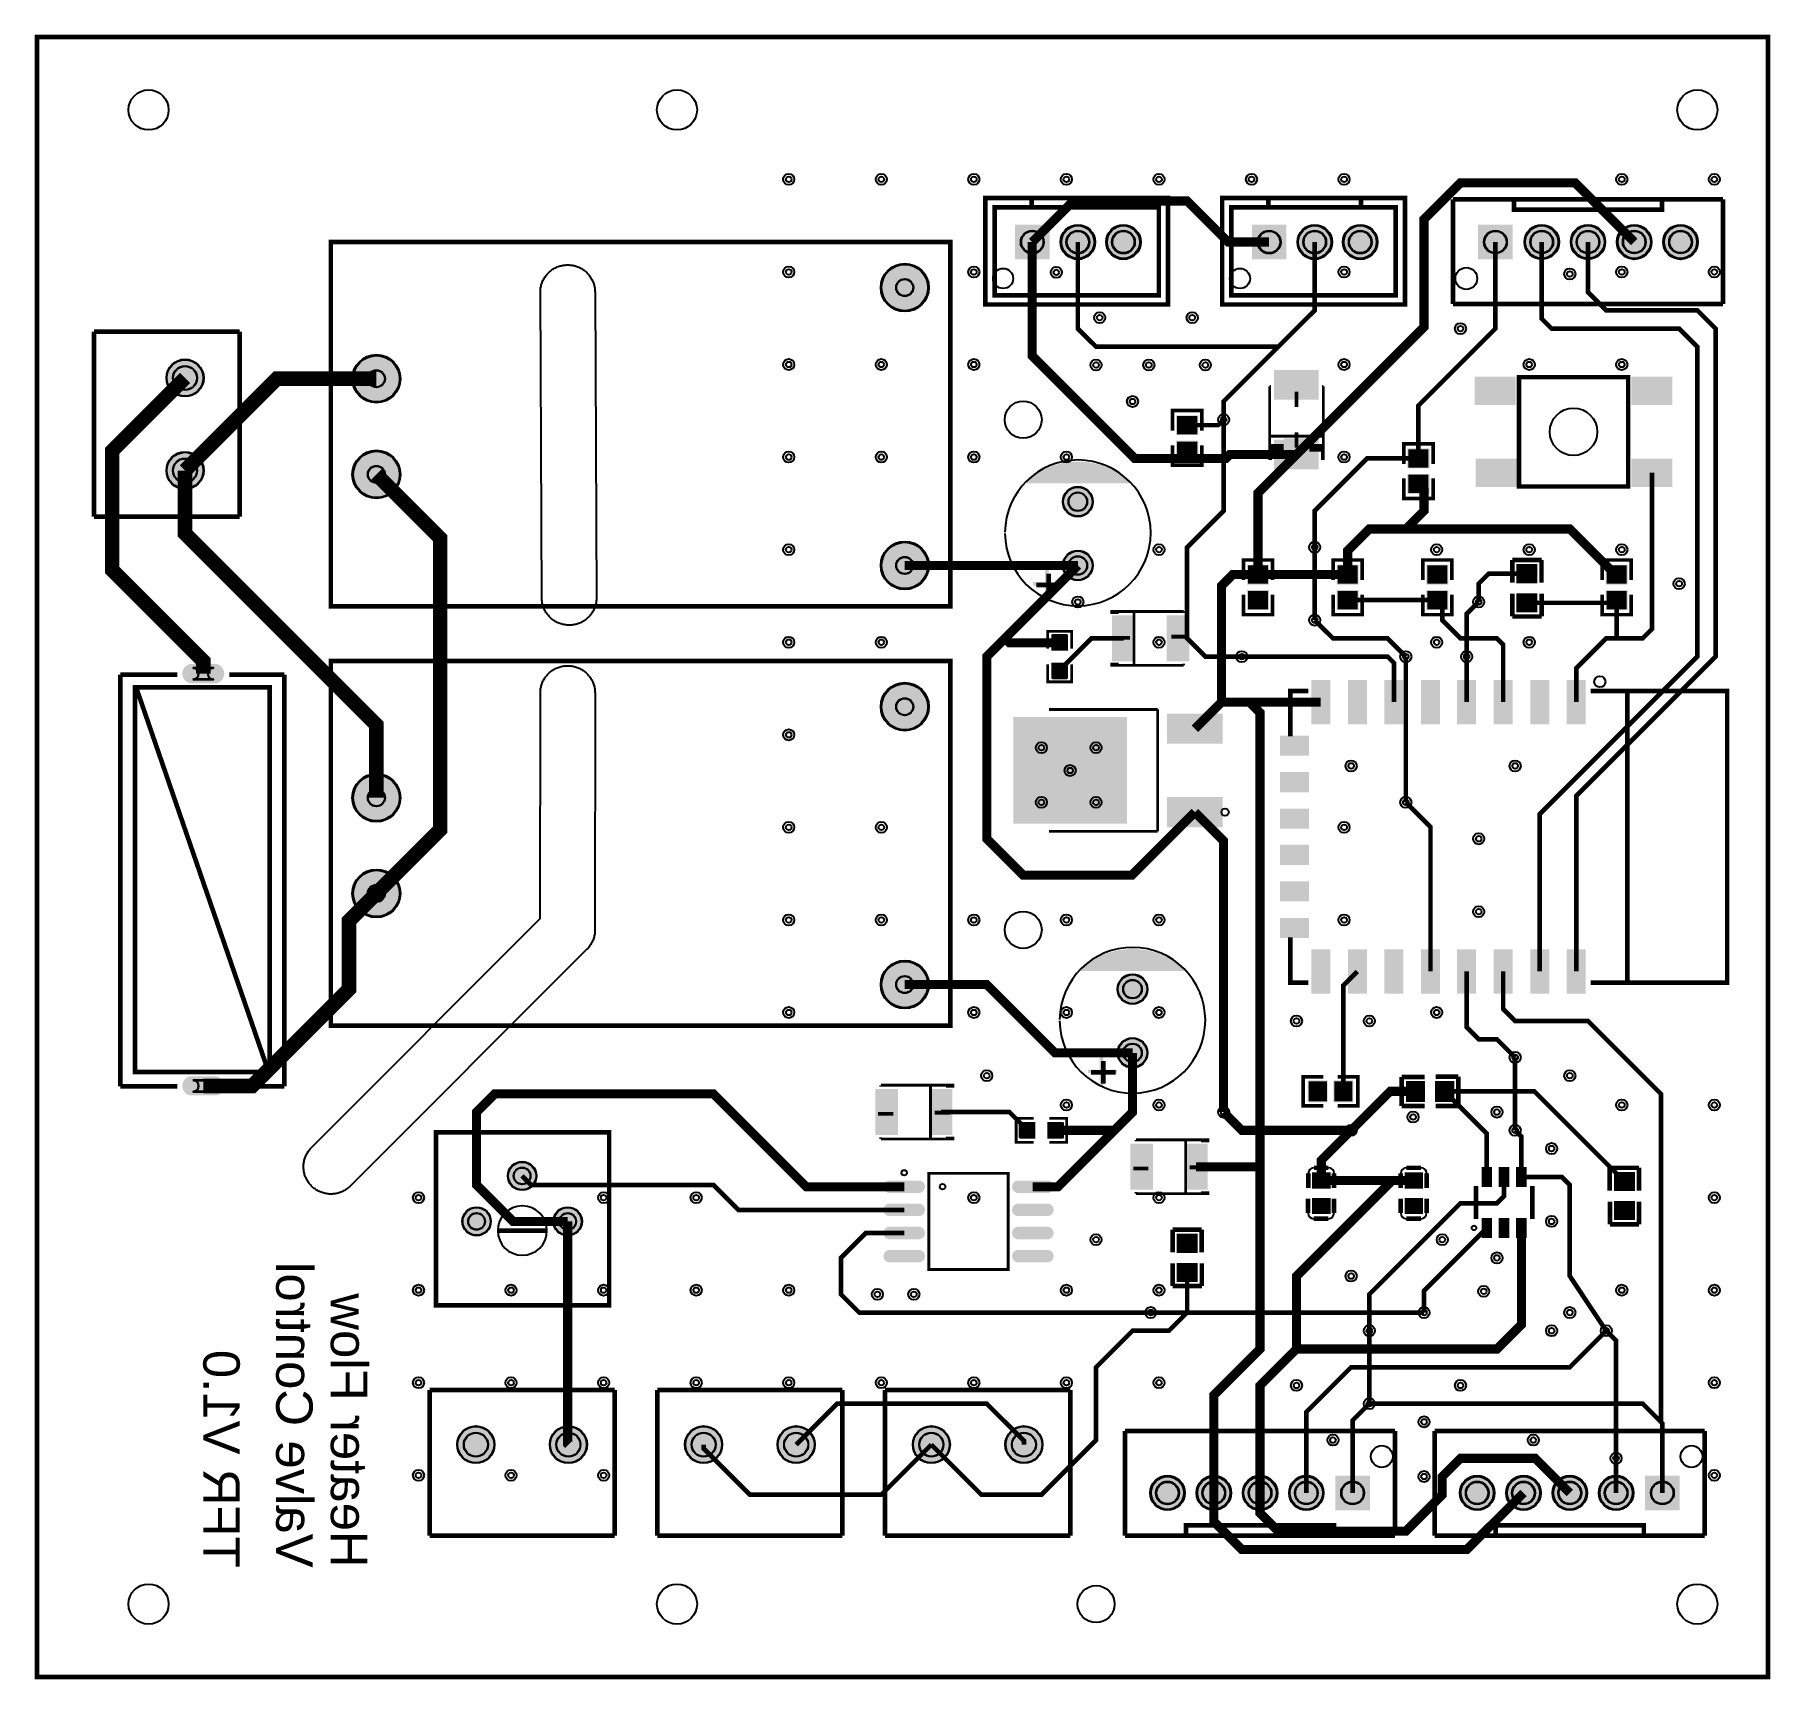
# Model space of a CAD drawing. Header units: millimetres. Extents: x -29.3 to 66, y -25.1 to 65.1.
import ezdxf

# ---------------------------------------------------------------- set-up
doc = ezdxf.new("R2010")
doc.units = ezdxf.units.MM
for name, color, linetype, true_color in [('BoardOutLine', 7, 'Continuous', 0xff00ff), ('BottomLayer', 7, 'Continuous', 0x0000ff), ('BottomSolderMaskLayer', 7, 'Continuous', 0xaa00ff), ('Document', 7, 'Continuous', 0xffffff), ('Hole', 7, 'Continuous', 0x222222), ('Multi-Layer', 7, 'Continuous', 0xc0c0c0), ('TopLayer', 7, 'Continuous', 0xff0000), ('TopPasteMaskLayer', 7, 'Continuous', 0x808080), ('TopSilkLayer', 7, 'Continuous', 0xffcc00), ('TopSolderMaskLayer', 7, 'Continuous', 0x800080)]:
    doc.layers.add(name, color=color, linetype=linetype, true_color=true_color)
doc.styles.get("Standard").update_dxf_attribs({"font": 'arial.ttf'})

msp = doc.modelspace()

# ---------------------------------------------------------------- texts
at = {"layer": 'BottomSilkLayer', "text_generation_flag": 2}
for s, p in [('Valve Control', (-16, -19)), ('Heater Flow', (-13, -19)), ('TFR V1.0', (-20, -19))]:
    msp.add_text(s, height=2, rotation=270, dxfattribs=at).set_placement(p)

# ---------------------------------------------------------------- hatches: boundary and pattern name
at = {"layer": 'BottomSolderMaskLayer'}
for points in [[(26.45, 52.799), (24.549, 52.799), (24.549, 54.701), (26.45, 54.701)], [(27.049, 53.75, 1), (28.951, 53.75, 1)], [(29.549, 53.75, 1), (31.45, 53.75, 1)], [(39.45, 52.799), (37.549, 52.799), (37.549, 54.701), (39.45, 54.701)], [(40.049, 53.75, 1), (41.951, 53.75, 1)], [(42.549, 53.75, 1), (44.45, 53.75, 1)], [(49.968, 54.702), (51.869, 54.702), (51.869, 52.8), (49.968, 52.8)], [(52.508, 53.751, 1), (54.409, 53.751, 1)], [(55.048, 53.751, 1), (56.949, 53.751, 1)], [(57.588, 53.751, 1), (59.489, 53.751, 1)], [(60.128, 53.751, 1), (62.029, 53.751, 1)], [(17.179, 51.25, 1), (19.82, 51.25, 1)], [(-22.026, 46.29, 1), (-19.975, 46.29, 1)], [(-11.821, 46.25, 1), (-9.18, 46.25, 1)], [(-22.026, 41.21, 1), (-19.975, 41.21, 1)], [(-11.821, 41, 1), (-9.18, 41, 1)], [(27.174, 39.5, 1), (28.825, 39.5, 1)], [(17.179, 36, 1), (19.82, 36, 1)], [(27.174, 36, 1), (28.825, 36, 1)], [(-20.736, 29.538, -0.785398), (-20.736, 30.589), (-19.265, 30.589, -0.785398), (-19.265, 29.538)], [(17.179, 28.25, 1), (19.82, 28.25, 1)], [(-11.821, 23.25, 1), (-9.18, 23.25, 1)], [(-11.821, 18, 1), (-9.18, 18, 1)], [(17.179, 13, 1), (19.82, 13, 1)], [(30.175, 12.75, 1), (31.825, 12.75, 1)], [(30.175, 9.25, 1), (31.825, 9.25, 1)], [(-20.736, 6.912, -0.785398), (-20.736, 7.963), (-19.265, 7.963, -0.785398), (-19.265, 6.912)], [(-3.287, 2.5, 1), (-1.712, 2.5, 1)], [(-5.787, 0, 1), (-4.213, 0, 1)], [(-0.787, 0, 1), (0.787, 0, 1)], [(-6.065, -12.249, 1), (-4.015, -12.249, 1)], [(-0.985, -12.249, 1), (1.065, -12.249, 1)], [(6.434, -12.25, 1), (8.485, -12.25, 1)], [(11.514, -12.25, 1), (13.565, -12.25, 1)], [(18.934, -12.25, 1), (20.985, -12.25, 1)], [(24.014, -12.25, 1), (26.065, -12.25, 1)], [(31.969, -14.9, 1), (33.871, -14.9, 1)], [(34.509, -14.9, 1), (36.411, -14.9, 1)], [(37.049, -14.9, 1), (38.951, -14.9, 1)], [(39.589, -14.9, 1), (41.491, -14.9, 1)], [(44.03, -15.851), (42.129, -15.851), (42.129, -13.949), (44.03, -13.949)], [(48.969, -14.9, 1), (50.87, -14.9, 1)], [(51.509, -14.9, 1), (53.41, -14.9, 1)], [(54.049, -14.9, 1), (55.95, -14.9, 1)], [(56.589, -14.9, 1), (58.49, -14.9, 1)], [(61.03, -15.851), (59.129, -15.851), (59.129, -13.949), (61.03, -13.949)]]:
    msp.add_hatch(color=256, dxfattribs=at).paths.add_polyline_path(points)
at = {"layer": 'Document'}
for points in [[(39.895, 45.54), (40.105, 45.54), (40.105, 44.7), (39.895, 44.7)], [(39.3, 42.775), (40.7, 42.775), (40.7, 42.985), (39.3, 42.985)], [(39.895, 42.46), (40.105, 42.46), (40.105, 43.3), (39.895, 43.3)], [(38.6, 42.25), (39.3, 42.25), (39.3, 42.67), (38.6, 42.67)], [(41.4, 42.25), (40.7, 42.25), (40.7, 42.67), (41.4, 42.67)], [(26.2, 34.15), (26.2, 35.75), (26.4, 35.75), (26.4, 34.15)], [(27.155, 34.885), (25.555, 34.885), (25.555, 35.085), (27.155, 35.085)], [(33.421, 31.29), (33.421, 32.69), (33.631, 32.69), (33.631, 31.29)], [(30.022, 31.925), (30.022, 32.135), (30.862, 32.135), (30.862, 31.925)], [(33.963, 31.989), (33.963, 32.199), (33.123, 32.199), (33.123, 31.989)], [(29.2, 7.4), (29.2, 9), (29.4, 9), (29.4, 7.4)], [(30.155, 8.135), (28.555, 8.135), (28.555, 8.335), (30.155, 8.335)], [(17.579, 6.71), (17.579, 5.31), (17.37, 5.31), (17.37, 6.71)], [(17.037, 6.011), (17.037, 5.801), (17.877, 5.801), (17.877, 6.011)], [(20.978, 6.075), (20.978, 5.865), (20.138, 5.865), (20.138, 6.075)], [(31.037, 3.011), (31.037, 2.801), (31.877, 2.801), (31.877, 3.011)], [(31.579, 3.71), (31.579, 2.31), (31.37, 2.31), (31.37, 3.71)], [(34.978, 3.075), (34.978, 2.865), (34.138, 2.865), (34.138, 3.075)]]:
    msp.add_hatch(color=256, dxfattribs=at).paths.add_polyline_path(points)
at = {"layer": 'Multi-Layer'}
for points in [[(26.4, 52.85), (24.6, 52.85), (24.6, 54.65), (26.4, 54.65)], [(27.1, 53.75, 1), (28.9, 53.75, 1)], [(29.6, 53.75, 1), (31.4, 53.75, 1)], [(39.4, 52.85), (37.6, 52.85), (37.6, 54.65), (39.4, 54.65)], [(40.1, 53.75, 1), (41.9, 53.75, 1)], [(42.6, 53.75, 1), (44.4, 53.75, 1)], [(50.019, 54.651), (51.819, 54.651), (51.819, 52.851), (50.019, 52.851)], [(52.559, 53.751, 1), (54.359, 53.751, 1)], [(55.099, 53.751, 1), (56.899, 53.751, 1)], [(57.639, 53.751, 1), (59.439, 53.751, 1)], [(60.179, 53.751, 1), (61.979, 53.751, 1)], [(17.23, 51.25, 1), (19.77, 51.25, 1)], [(-22, 46.29, 1), (-20, 46.29, 1)], [(-11.77, 46.25, 1), (-9.23, 46.25, 1)], [(-22, 41.21, 1), (-20, 41.21, 1)], [(-11.77, 41, 1), (-9.23, 41, 1)], [(27.2, 39.5, 1), (28.8, 39.5, 1)], [(17.23, 36, 1), (19.77, 36, 1)], [(27.2, 36, 1), (28.8, 36, 1)], [(-20.7, 29.563, -0.785398), (-20.7, 30.563), (-19.3, 30.563, -0.785398), (-19.3, 29.563)], [(17.23, 28.25, 1), (19.77, 28.25, 1)], [(-11.77, 23.25, 1), (-9.23, 23.25, 1)], [(-11.77, 18, 1), (-9.23, 18, 1)], [(17.23, 13, 1), (19.77, 13, 1)], [(30.2, 12.75, 1), (31.8, 12.75, 1)], [(30.2, 9.25, 1), (31.8, 9.25, 1)], [(-20.7, 6.937, -0.785398), (-20.7, 7.937), (-19.3, 7.937, -0.785398), (-19.3, 6.937)], [(-3.262, 2.5, 1), (-1.738, 2.5, 1)], [(-5.762, 0, 1), (-4.238, 0, 1)], [(-0.762, 0, 1), (0.762, 0, 1)], [(-6.04, -12.249, 1), (-4.04, -12.249, 1)], [(-0.96, -12.249, 1), (1.04, -12.249, 1)], [(6.46, -12.25, 1), (8.46, -12.25, 1)], [(11.54, -12.25, 1), (13.54, -12.25, 1)], [(18.96, -12.25, 1), (20.96, -12.25, 1)], [(24.04, -12.25, 1), (26.04, -12.25, 1)], [(32.02, -14.9, 1), (33.82, -14.9, 1)], [(34.56, -14.9, 1), (36.36, -14.9, 1)], [(37.1, -14.9, 1), (38.9, -14.9, 1)], [(39.64, -14.9, 1), (41.44, -14.9, 1)], [(43.98, -15.8), (42.18, -15.8), (42.18, -14), (43.98, -14)], [(49.02, -14.9, 1), (50.82, -14.9, 1)], [(51.56, -14.9, 1), (53.36, -14.9, 1)], [(54.1, -14.9, 1), (55.9, -14.9, 1)], [(56.64, -14.9, 1), (58.44, -14.9, 1)], [(60.98, -15.8), (59.18, -15.8), (59.18, -14), (60.98, -14)]]:
    msp.add_hatch(color=256, dxfattribs=at).paths.add_polyline_path(points)
at = {"layer": 'TopLayer'}
for points in [[(38.812, 45.108), (41.188, 45.108), (41.188, 46.715), (38.812, 46.715)], [(51.954, 46.334), (51.954, 44.834), (49.854, 44.834), (49.854, 46.334)], [(60.554, 46.334), (60.554, 44.834), (58.454, 44.834), (58.454, 46.334)], [(34.55, 44.2), (34.55, 43.2), (33.45, 43.2), (33.45, 44.2)], [(38.812, 42.893), (41.188, 42.893), (41.188, 41.285), (38.812, 41.285)], [(34.55, 42.8), (34.55, 41.8), (33.45, 41.8), (33.45, 42.8)], [(47.245, 42.375), (47.245, 41.375), (46.145, 41.375), (46.145, 42.375)], [(47.245, 40.975), (47.245, 39.975), (46.145, 39.975), (46.145, 40.975)], [(52.004, 41.834), (52.004, 40.334), (49.904, 40.334), (49.904, 41.834)], [(60.554, 41.834), (60.554, 40.334), (58.454, 40.334), (58.454, 41.834)], [(37.337, 35), (37.337, 36), (38.437, 36), (38.437, 35)], [(42.257, 35), (42.257, 36), (43.357, 36), (43.357, 35)], [(48.277, 36), (48.277, 35), (47.177, 35), (47.177, 36)], [(53.197, 36.05), (53.197, 35.05), (52.097, 35.05), (52.097, 36.05)], [(57.022, 35), (57.022, 36), (58.122, 36), (58.122, 35)], [(37.337, 33.6), (37.337, 34.6), (38.437, 34.6), (38.437, 33.6)], [(42.257, 33.6), (42.257, 34.6), (43.357, 34.6), (43.357, 33.6)], [(48.277, 34.6), (48.277, 33.6), (47.177, 33.6), (47.177, 34.6)], [(53.197, 34.45), (53.197, 33.45), (52.097, 33.45), (52.097, 34.45)], [(57.022, 33.6), (57.022, 34.6), (58.122, 34.6), (58.122, 33.6)], [(31.107, 33.235), (29.907, 33.235), (29.907, 30.765), (31.107, 30.765)], [(34.093, 33.235), (32.893, 33.235), (32.893, 30.765), (34.093, 30.765)], [(27.432, 31.35), (26.568, 31.35), (26.568, 32.156), (27.432, 32.156)], [(27.432, 30.65), (26.568, 30.65), (26.568, 29.844), (27.432, 29.844)], [(41.836, 29.6), (41.836, 27.401), (40.835, 27.401), (40.835, 29.6)], [(43.842, 29.6), (43.842, 27.401), (42.841, 27.401), (42.841, 29.6)], [(45.849, 29.6), (45.849, 27.401), (44.848, 27.401), (44.848, 29.6)], [(47.855, 29.6), (47.855, 27.401), (46.855, 27.401), (46.855, 29.6)], [(49.837, 29.6), (49.837, 27.401), (48.836, 27.401), (48.836, 29.6)], [(51.843, 29.6), (51.843, 27.401), (50.842, 27.401), (50.842, 29.6)], [(53.85, 29.6), (53.85, 27.401), (52.849, 27.401), (52.849, 29.6)], [(55.856, 29.6), (55.856, 27.401), (54.856, 27.401), (54.856, 29.6)], [(24.476, 27.65), (30.676, 27.65), (30.676, 21.85), (24.476, 21.85)], [(32.924, 27.84), (35.924, 27.84), (35.924, 26.24), (32.924, 26.24)], [(39.137, 26.613), (40.638, 26.613), (40.638, 25.613), (39.137, 25.613)], [(39.137, 24.607), (40.638, 24.607), (40.638, 23.606), (39.137, 23.606)], [(32.923, 23.26), (35.923, 23.26), (35.923, 21.66), (32.923, 21.66)], [(39.137, 22.6), (40.638, 22.6), (40.638, 21.599), (39.137, 21.599)], [(39.137, 20.619), (40.638, 20.619), (40.638, 19.618), (39.137, 19.618)], [(39.137, 18.612), (40.638, 18.612), (40.638, 17.612), (39.137, 17.612)], [(39.137, 16.606), (40.638, 16.606), (40.638, 15.605), (39.137, 15.605)], [(41.836, 14.818), (41.836, 12.618), (40.835, 12.618), (40.835, 14.818)], [(43.842, 14.818), (43.842, 12.618), (42.841, 12.618), (42.841, 14.818)], [(45.849, 14.818), (45.849, 12.618), (44.848, 12.618), (44.848, 14.818)], [(47.855, 14.818), (47.855, 12.618), (46.855, 12.618), (46.855, 14.818)], [(49.837, 14.818), (49.837, 12.618), (48.836, 12.618), (48.836, 14.818)], [(51.843, 14.818), (51.843, 12.618), (50.842, 12.618), (50.842, 14.818)], [(53.85, 14.818), (53.85, 12.618), (52.849, 12.618), (52.849, 14.818)], [(55.856, 14.818), (55.856, 12.618), (54.856, 12.618), (54.856, 14.818)], [(40.669, 7.689), (41.669, 7.689), (41.669, 6.589), (40.669, 6.589)], [(42.069, 7.689), (43.069, 7.689), (43.069, 6.589), (42.069, 6.589)], [(47.03, 6.589), (46.03, 6.589), (46.03, 7.689), (47.03, 7.689)], [(48.63, 6.589), (47.63, 6.589), (47.63, 7.689), (48.63, 7.689)], [(16.907, 4.765), (18.107, 4.765), (18.107, 7.235), (16.907, 7.235)], [(19.893, 4.765), (21.093, 4.765), (21.093, 7.235), (19.893, 7.235)], [(25.65, 4.568), (25.65, 5.432), (24.844, 5.432), (24.844, 4.568)], [(26.35, 4.568), (26.35, 5.432), (27.156, 5.432), (27.156, 4.568)], [(30.907, 1.765), (32.107, 1.765), (32.107, 4.235), (30.907, 4.235)], [(33.893, 1.765), (35.093, 1.765), (35.093, 4.235), (33.893, 4.235)], [(50.719, 2.943), (50.719, 1.943), (50.169, 1.943), (50.169, 2.943)], [(51.669, 2.943), (51.669, 1.943), (51.119, 1.943), (51.119, 2.943)], [(52.619, 2.943), (52.619, 1.943), (52.069, 1.943), (52.069, 2.943)], [(19.28, 2.22, -0.785398), (19.28, 1.59), (17.66, 1.59, -0.785398), (17.66, 2.22)], [(26.34, 2.22, -0.785398), (26.34, 1.59), (24.72, 1.59, -0.785398), (24.72, 2.22)], [(40.911, 1.846), (40.911, 2.646), (41.811, 2.646), (41.811, 1.846)], [(45.991, 1.846), (45.991, 2.646), (46.891, 2.646), (46.891, 1.846)], [(57.45, 1.693), (57.45, 2.693), (58.55, 2.693), (58.55, 1.693)], [(40.911, 0.446), (40.911, 1.246), (41.811, 1.246), (41.811, 0.446)], [(45.991, 0.446), (45.991, 1.246), (46.891, 1.246), (46.891, 0.446)], [(57.45, 0.093), (57.45, 1.093), (58.55, 1.093), (58.55, 0.093)], [(19.28, 0.95, -0.785398), (19.28, 0.32), (17.66, 0.32, -0.785398), (17.66, 0.95)], [(26.34, 0.95, -0.785398), (26.34, 0.32), (24.72, 0.32, -0.785398), (24.72, 0.95)], [(50.719, 0.143), (50.719, -0.857), (50.169, -0.857), (50.169, 0.143)], [(51.669, 0.143), (51.669, -0.857), (51.119, -0.857), (51.119, 0.143)], [(52.619, 0.143), (52.619, -0.857), (52.069, -0.857), (52.069, 0.143)], [(19.28, -0.32, -0.785398), (19.28, -0.95), (17.66, -0.95, -0.785398), (17.66, -0.32)], [(26.34, -0.32, -0.785398), (26.34, -0.95), (24.72, -0.95, -0.785398), (24.72, -0.32)], [(34.55, -0.7), (34.55, -1.7), (33.45, -1.7), (33.45, -0.7)], [(19.28, -1.59, -0.785398), (19.28, -2.22), (17.66, -2.22, -0.785398), (17.66, -1.59)], [(26.34, -1.59, -0.785398), (26.34, -2.22), (24.72, -2.22, -0.785398), (24.72, -1.59)], [(34.55, -2.3), (34.55, -3.3), (33.45, -3.3), (33.45, -2.3)]]:
    msp.add_hatch(color=256, dxfattribs=at).paths.add_polyline_path(points)
at = {"layer": 'TopPasteMaskLayer'}
for points in [[(38.812, 45.108), (41.188, 45.108), (41.188, 46.715), (38.812, 46.715)], [(51.954, 46.334), (51.954, 44.834), (49.854, 44.834), (49.854, 46.334)], [(60.554, 46.334), (60.554, 44.834), (58.454, 44.834), (58.454, 46.334)], [(34.55, 44.2), (34.55, 43.2), (33.45, 43.2), (33.45, 44.2)], [(38.812, 42.893), (41.188, 42.893), (41.188, 41.285), (38.812, 41.285)], [(34.55, 42.8), (34.55, 41.8), (33.45, 41.8), (33.45, 42.8)], [(47.245, 42.375), (47.245, 41.375), (46.145, 41.375), (46.145, 42.375)], [(47.245, 40.975), (47.245, 39.975), (46.145, 39.975), (46.145, 40.975)], [(52.004, 41.834), (52.004, 40.334), (49.904, 40.334), (49.904, 41.834)], [(60.554, 41.834), (60.554, 40.334), (58.454, 40.334), (58.454, 41.834)], [(37.337, 35), (37.337, 36), (38.437, 36), (38.437, 35)], [(42.257, 35), (42.257, 36), (43.357, 36), (43.357, 35)], [(48.277, 36), (48.277, 35), (47.177, 35), (47.177, 36)], [(53.197, 36.05), (53.197, 35.05), (52.097, 35.05), (52.097, 36.05)], [(57.022, 35), (57.022, 36), (58.122, 36), (58.122, 35)], [(37.337, 33.6), (37.337, 34.6), (38.437, 34.6), (38.437, 33.6)], [(42.257, 33.6), (42.257, 34.6), (43.357, 34.6), (43.357, 33.6)], [(48.277, 34.6), (48.277, 33.6), (47.177, 33.6), (47.177, 34.6)], [(53.197, 34.45), (53.197, 33.45), (52.097, 33.45), (52.097, 34.45)], [(57.022, 33.6), (57.022, 34.6), (58.122, 34.6), (58.122, 33.6)], [(31.107, 33.235), (29.907, 33.235), (29.907, 30.765), (31.107, 30.765)], [(34.093, 33.235), (32.893, 33.235), (32.893, 30.765), (34.093, 30.765)], [(26.55, 32.195), (26.55, 31.395), (26.6, 31.345), (26.828, 31.345), (26.828, 31.715), (27.158, 31.715), (27.158, 31.345), (27.4, 31.345), (27.45, 31.395), (27.45, 32.195), (27.4, 32.245), (26.6, 32.245)], [(26.6, 30.645), (26.828, 30.645), (26.828, 30.265), (27.158, 30.265), (27.158, 30.645), (27.4, 30.645), (27.45, 30.595), (27.45, 29.805), (27.4, 29.755), (26.6, 29.755), (26.55, 29.805), (26.55, 30.595)], [(41.836, 29.6), (41.836, 27.401), (40.835, 27.401), (40.835, 29.6)], [(43.842, 29.6), (43.842, 27.401), (42.841, 27.401), (42.841, 29.6)], [(45.849, 29.6), (45.849, 27.401), (44.848, 27.401), (44.848, 29.6)], [(47.855, 29.6), (47.855, 27.401), (46.855, 27.401), (46.855, 29.6)], [(49.837, 29.6), (49.837, 27.401), (48.836, 27.401), (48.836, 29.6)], [(51.843, 29.6), (51.843, 27.401), (50.842, 27.401), (50.842, 29.6)], [(53.85, 29.6), (53.85, 27.401), (52.849, 27.401), (52.849, 29.6)], [(55.856, 29.6), (55.856, 27.401), (54.856, 27.401), (54.856, 29.6)], [(24.476, 27.65), (30.676, 27.65), (30.676, 21.85), (24.476, 21.85)], [(32.924, 27.84), (35.924, 27.84), (35.924, 26.24), (32.924, 26.24)], [(39.137, 26.613), (40.638, 26.613), (40.638, 25.613), (39.137, 25.613)], [(39.137, 24.607), (40.638, 24.607), (40.638, 23.606), (39.137, 23.606)], [(32.923, 23.26), (35.923, 23.26), (35.923, 21.66), (32.923, 21.66)], [(39.137, 22.6), (40.638, 22.6), (40.638, 21.599), (39.137, 21.599)], [(39.137, 20.619), (40.638, 20.619), (40.638, 19.618), (39.137, 19.618)], [(39.137, 18.612), (40.638, 18.612), (40.638, 17.612), (39.137, 17.612)], [(39.137, 16.606), (40.638, 16.606), (40.638, 15.605), (39.137, 15.605)], [(41.836, 14.818), (41.836, 12.618), (40.835, 12.618), (40.835, 14.818)], [(43.842, 14.818), (43.842, 12.618), (42.841, 12.618), (42.841, 14.818)], [(45.849, 14.818), (45.849, 12.618), (44.848, 12.618), (44.848, 14.818)], [(47.855, 14.818), (47.855, 12.618), (46.855, 12.618), (46.855, 14.818)], [(49.837, 14.818), (49.837, 12.618), (48.836, 12.618), (48.836, 14.818)], [(51.843, 14.818), (51.843, 12.618), (50.842, 12.618), (50.842, 14.818)], [(53.85, 14.818), (53.85, 12.618), (52.849, 12.618), (52.849, 14.818)], [(55.856, 14.818), (55.856, 12.618), (54.856, 12.618), (54.856, 14.818)], [(40.669, 7.689), (41.669, 7.689), (41.669, 6.589), (40.669, 6.589)], [(42.069, 7.689), (43.069, 7.689), (43.069, 6.589), (42.069, 6.589)], [(47.03, 6.589), (46.03, 6.589), (46.03, 7.689), (47.03, 7.689)], [(48.63, 6.589), (47.63, 6.589), (47.63, 7.689), (48.63, 7.689)], [(16.907, 4.765), (18.107, 4.765), (18.107, 7.235), (16.907, 7.235)], [(19.893, 4.765), (21.093, 4.765), (21.093, 7.235), (19.893, 7.235)], [(25.645, 5.4), (25.645, 5.172), (25.265, 5.172), (25.265, 4.842), (25.645, 4.842), (25.645, 4.6), (25.595, 4.55), (24.805, 4.55), (24.755, 4.6), (24.755, 5.4), (24.805, 5.45), (25.595, 5.45)], [(27.195, 5.45), (26.395, 5.45), (26.345, 5.4), (26.345, 5.172), (26.715, 5.172), (26.715, 4.842), (26.345, 4.842), (26.345, 4.6), (26.395, 4.55), (27.195, 4.55), (27.245, 4.6), (27.245, 5.4)], [(30.907, 1.765), (32.107, 1.765), (32.107, 4.235), (30.907, 4.235)], [(33.893, 1.765), (35.093, 1.765), (35.093, 4.235), (33.893, 4.235)], [(50.719, 2.943), (50.719, 1.943), (50.169, 1.943), (50.169, 2.943)], [(51.669, 2.943), (51.669, 1.943), (51.119, 1.943), (51.119, 2.943)], [(52.619, 2.943), (52.619, 1.943), (52.069, 1.943), (52.069, 2.943)], [(19.28, 2.22, -0.785398), (19.28, 1.59), (17.66, 1.59, -0.785398), (17.66, 2.22)], [(26.34, 2.22, -0.785398), (26.34, 1.59), (24.72, 1.59, -0.785398), (24.72, 2.22)], [(40.911, 1.846), (40.911, 2.646), (41.811, 2.646), (41.811, 1.846)], [(45.991, 1.846), (45.991, 2.646), (46.891, 2.646), (46.891, 1.846)], [(57.45, 1.693), (57.45, 2.693), (58.55, 2.693), (58.55, 1.693)], [(40.911, 0.446), (40.911, 1.246), (41.811, 1.246), (41.811, 0.446)], [(45.991, 0.446), (45.991, 1.246), (46.891, 1.246), (46.891, 0.446)], [(57.45, 0.093), (57.45, 1.093), (58.55, 1.093), (58.55, 0.093)], [(19.28, 0.95, -0.785398), (19.28, 0.32), (17.66, 0.32, -0.785398), (17.66, 0.95)], [(26.34, 0.95, -0.785398), (26.34, 0.32), (24.72, 0.32, -0.785398), (24.72, 0.95)], [(50.719, 0.143), (50.719, -0.857), (50.169, -0.857), (50.169, 0.143)], [(51.669, 0.143), (51.669, -0.857), (51.119, -0.857), (51.119, 0.143)], [(52.619, 0.143), (52.619, -0.857), (52.069, -0.857), (52.069, 0.143)], [(19.28, -0.32, -0.785398), (19.28, -0.95), (17.66, -0.95, -0.785398), (17.66, -0.32)], [(26.34, -0.32, -0.785398), (26.34, -0.95), (24.72, -0.95, -0.785398), (24.72, -0.32)], [(34.55, -0.7), (34.55, -1.7), (33.45, -1.7), (33.45, -0.7)], [(19.28, -1.59, -0.785398), (19.28, -2.22), (17.66, -2.22, -0.785398), (17.66, -1.59)], [(26.34, -1.59, -0.785398), (26.34, -2.22), (24.72, -2.22, -0.785398), (24.72, -1.59)], [(34.55, -2.3), (34.55, -3.3), (33.45, -3.3), (33.45, -2.3)]]:
    msp.add_hatch(color=256, dxfattribs=at).paths.add_polyline_path(points)
at = {"layer": 'TopSilkLayer'}
for points in [[(38.448, 42.25), (38.66, 42.25), (38.66, 41.793), (38.448, 41.793)], [(41.552, 42.25), (41.34, 42.25), (41.34, 41.793), (41.552, 41.793)], [(31, 40.5), (30.93, 40.565), (30.86, 40.628), (30.788, 40.689), (30.715, 40.749), (30.64, 40.807), (30.564, 40.864), (30.487, 40.919), (30.409, 40.972), (30.33, 41.023), (30.249, 41.073), (30.168, 41.121), (30.085, 41.167), (30.002, 41.212), (29.918, 41.255), (29.832, 41.295), (29.746, 41.334), (29.659, 41.371), (29.571, 41.406), (29.483, 41.44), (29.393, 41.471), (29.303, 41.5), (29.213, 41.528), (29.122, 41.553), (29.03, 41.576), (28.938, 41.598), (28.845, 41.617), (28.752, 41.635), (28.659, 41.65), (28.566, 41.663), (28.472, 41.675), (28.377, 41.684), (28.283, 41.691), (28.189, 41.696), (28.094, 41.699), (28, 41.7), (27.905, 41.699), (27.811, 41.696), (27.716, 41.691), (27.622, 41.684), (27.528, 41.675), (27.434, 41.663), (27.34, 41.65), (27.247, 41.635), (27.154, 41.617), (27.061, 41.598), (26.969, 41.576), (26.877, 41.553), (26.786, 41.528), (26.696, 41.5), (26.606, 41.471), (26.517, 41.44), (26.428, 41.406), (26.34, 41.371), (26.253, 41.334), (26.167, 41.295), (26.082, 41.255), (25.997, 41.212), (25.914, 41.167), (25.831, 41.121), (25.75, 41.073), (25.669, 41.023), (25.59, 40.972), (25.512, 40.919), (25.435, 40.864), (25.359, 40.807), (25.285, 40.749), (25.211, 40.689), (25.139, 40.628), (25.069, 40.565), (25, 40.5)], [(30.235, 33.552), (30.235, 33.34), (29.778, 33.34), (29.778, 33.552)], [(30.235, 30.448), (30.235, 30.66), (29.778, 30.66), (29.778, 30.448)], [(34, 13.75), (33.931, 13.814), (33.86, 13.877), (33.788, 13.939), (33.715, 13.999), (33.64, 14.057), (33.565, 14.114), (33.488, 14.168), (33.41, 14.222), (33.33, 14.273), (33.25, 14.323), (33.168, 14.371), (33.086, 14.417), (33.002, 14.462), (32.918, 14.504), (32.833, 14.545), (32.746, 14.584), (32.659, 14.621), (32.572, 14.656), (32.483, 14.689), (32.394, 14.721), (32.304, 14.75), (32.213, 14.777), (32.122, 14.803), (32.031, 14.826), (31.938, 14.848), (31.846, 14.867), (31.753, 14.884), (31.66, 14.9), (31.566, 14.913), (31.472, 14.924), (31.378, 14.934), (31.284, 14.941), (31.189, 14.946), (31.095, 14.949), (31, 14.95), (30.905, 14.949), (30.811, 14.946), (30.716, 14.941), (30.622, 14.934), (30.528, 14.924), (30.434, 14.913), (30.34, 14.9), (30.247, 14.884), (30.154, 14.867), (30.062, 14.848), (29.969, 14.826), (29.878, 14.803), (29.787, 14.777), (29.696, 14.75), (29.606, 14.721), (29.517, 14.689), (29.428, 14.656), (29.341, 14.621), (29.254, 14.584), (29.167, 14.545), (29.082, 14.504), (28.998, 14.462), (28.914, 14.417), (28.832, 14.371), (28.75, 14.323), (28.67, 14.273), (28.59, 14.222), (28.512, 14.168), (28.435, 14.114), (28.359, 14.057), (28.285, 13.999), (28.212, 13.939), (28.14, 13.877), (28.069, 13.814), (28, 13.75)], [(20.765, 7.552), (20.765, 7.34), (21.222, 7.34), (21.222, 7.552)], [(20.765, 4.448), (20.765, 4.66), (21.222, 4.66), (21.222, 4.448)], [(34.765, 4.552), (34.765, 4.34), (35.222, 4.34), (35.222, 4.552)], [(34.765, 1.448), (34.765, 1.66), (35.222, 1.66), (35.222, 1.448)]]:
    msp.add_hatch(color=256, dxfattribs=at).paths.add_polyline_path(points)
at = {"layer": 'TopSolderMaskLayer'}
for points in [[(26.45, 52.799), (24.549, 52.799), (24.549, 54.701), (26.45, 54.701)], [(27.049, 53.75, 1), (28.951, 53.75, 1)], [(29.549, 53.75, 1), (31.45, 53.75, 1)], [(39.45, 52.799), (37.549, 52.799), (37.549, 54.701), (39.45, 54.701)], [(40.049, 53.75, 1), (41.951, 53.75, 1)], [(42.549, 53.75, 1), (44.45, 53.75, 1)], [(49.968, 54.702), (51.869, 54.702), (51.869, 52.8), (49.968, 52.8)], [(52.508, 53.751, 1), (54.409, 53.751, 1)], [(55.048, 53.751, 1), (56.949, 53.751, 1)], [(57.588, 53.751, 1), (59.489, 53.751, 1)], [(60.128, 53.751, 1), (62.029, 53.751, 1)], [(17.179, 51.25, 1), (19.82, 51.25, 1)], [(-22.026, 46.29, 1), (-19.975, 46.29, 1)], [(-11.821, 46.25, 1), (-9.18, 46.25, 1)], [(38.774, 45.09), (41.226, 45.09), (41.226, 46.732), (38.774, 46.732)], [(52.025, 46.37), (52.025, 44.798), (49.783, 44.798), (49.783, 46.37)], [(60.625, 46.37), (60.625, 44.798), (58.383, 44.798), (58.383, 46.37)], [(34.606, 44.246), (34.606, 43.154), (33.394, 43.154), (33.394, 44.246)], [(38.774, 42.91), (41.226, 42.91), (41.226, 41.268), (38.774, 41.268)], [(-22.026, 41.21, 1), (-19.975, 41.21, 1)], [(-11.821, 41, 1), (-9.18, 41, 1)], [(34.606, 42.846), (34.606, 41.754), (33.394, 41.754), (33.394, 42.846)], [(47.301, 42.421), (47.301, 41.329), (46.089, 41.329), (46.089, 42.421)], [(47.301, 41.021), (47.301, 39.929), (46.089, 39.929), (46.089, 41.021)], [(52.075, 41.87), (52.075, 40.298), (49.833, 40.298), (49.833, 41.87)], [(60.625, 41.87), (60.625, 40.298), (58.383, 40.298), (58.383, 41.87)], [(27.174, 39.5, 1), (28.825, 39.5, 1)], [(17.179, 36, 1), (19.82, 36, 1)], [(27.174, 36, 1), (28.825, 36, 1)], [(37.281, 34.954), (37.281, 36.046), (38.493, 36.046), (38.493, 34.954)], [(42.201, 34.954), (42.201, 36.046), (43.413, 36.046), (43.413, 34.954)], [(48.333, 36.046), (48.333, 34.954), (47.121, 34.954), (47.121, 36.046)], [(53.225, 36.073), (53.225, 35.027), (52.069, 35.027), (52.069, 36.073)], [(56.966, 34.954), (56.966, 36.046), (58.178, 36.046), (58.178, 34.954)], [(37.281, 33.554), (37.281, 34.646), (38.493, 34.646), (38.493, 33.554)], [(42.201, 33.554), (42.201, 34.646), (43.413, 34.646), (43.413, 33.554)], [(48.333, 34.646), (48.333, 33.554), (47.121, 33.554), (47.121, 34.646)], [(53.225, 34.473), (53.225, 33.427), (52.069, 33.427), (52.069, 34.473)], [(56.966, 33.554), (56.966, 34.646), (58.178, 34.646), (58.178, 33.554)], [(31.133, 33.26), (29.882, 33.26), (29.882, 30.74), (31.133, 30.74)], [(34.118, 33.26), (32.867, 33.26), (32.867, 30.74), (34.118, 30.74)], [(27.459, 31.326), (26.541, 31.326), (26.541, 32.18), (27.459, 32.18)], [(-20.736, 29.538, -0.785398), (-20.736, 30.589), (-19.265, 30.589, -0.785398), (-19.265, 29.538)], [(27.459, 30.674), (26.541, 30.674), (26.541, 29.82), (27.459, 29.82)], [(17.179, 28.25, 1), (19.82, 28.25, 1)], [(41.859, 29.712), (41.859, 27.289), (40.812, 27.289), (40.812, 29.712)], [(43.865, 29.712), (43.865, 27.289), (42.818, 27.289), (42.818, 29.712)], [(45.872, 29.712), (45.872, 27.289), (44.825, 27.289), (44.825, 29.712)], [(47.879, 29.712), (47.879, 27.289), (46.832, 27.289), (46.832, 29.712)], [(49.86, 29.712), (49.86, 27.289), (48.813, 27.289), (48.813, 29.712)], [(51.866, 29.712), (51.866, 27.289), (50.819, 27.289), (50.819, 29.712)], [(53.873, 29.712), (53.873, 27.289), (52.826, 27.289), (52.826, 29.712)], [(55.88, 29.712), (55.88, 27.289), (54.833, 27.289), (54.833, 29.712)], [(24.45, 27.676), (30.701, 27.676), (30.701, 21.825), (24.45, 21.825)], [(32.898, 27.866), (35.949, 27.866), (35.949, 26.215), (32.898, 26.215)], [(39.086, 26.664), (40.689, 26.664), (40.689, 25.562), (39.086, 25.562)], [(-11.821, 23.25, 1), (-9.18, 23.25, 1)], [(39.086, 24.658), (40.689, 24.658), (40.689, 23.555), (39.086, 23.555)], [(32.897, 23.286), (35.948, 23.286), (35.948, 21.635), (32.897, 21.635)], [(39.086, 22.651), (40.689, 22.651), (40.689, 21.549), (39.086, 21.549)], [(39.086, 20.67), (40.689, 20.67), (40.689, 19.567), (39.086, 19.567)], [(-11.821, 18, 1), (-9.18, 18, 1)], [(39.086, 18.663), (40.689, 18.663), (40.689, 17.561), (39.086, 17.561)], [(39.086, 16.657), (40.689, 16.657), (40.689, 15.554), (39.086, 15.554)], [(17.179, 13, 1), (19.82, 13, 1)], [(41.859, 14.929), (41.859, 12.506), (40.812, 12.506), (40.812, 14.929)], [(43.865, 14.929), (43.865, 12.506), (42.818, 12.506), (42.818, 14.929)], [(45.872, 14.929), (45.872, 12.506), (44.825, 12.506), (44.825, 14.929)], [(47.879, 14.929), (47.879, 12.506), (46.832, 12.506), (46.832, 14.929)], [(49.86, 14.929), (49.86, 12.506), (48.813, 12.506), (48.813, 14.929)], [(51.866, 14.929), (51.866, 12.506), (50.819, 12.506), (50.819, 14.929)], [(53.873, 14.929), (53.873, 12.506), (52.826, 12.506), (52.826, 14.929)], [(55.88, 14.929), (55.88, 12.506), (54.833, 12.506), (54.833, 14.929)], [(30.175, 12.75, 1), (31.825, 12.75, 1)], [(30.175, 9.25, 1), (31.825, 9.25, 1)], [(-20.736, 6.912, -0.785398), (-20.736, 7.963), (-19.265, 7.963, -0.785398), (-19.265, 6.912)], [(40.618, 7.74), (41.719, 7.74), (41.719, 6.538), (40.618, 6.538)], [(42.018, 7.74), (43.119, 7.74), (43.119, 6.538), (42.018, 6.538)], [(47.055, 6.564), (46.004, 6.564), (46.004, 7.715), (47.055, 7.715)], [(48.655, 6.564), (47.604, 6.564), (47.604, 7.715), (48.655, 7.715)], [(16.882, 4.74), (18.133, 4.74), (18.133, 7.26), (16.882, 7.26)], [(19.867, 4.74), (21.118, 4.74), (21.118, 7.26), (19.867, 7.26)], [(25.675, 4.543), (25.675, 5.457), (24.818, 5.457), (24.818, 4.543)], [(26.325, 4.543), (26.325, 5.457), (27.182, 5.457), (27.182, 4.543)], [(30.882, 1.74), (32.133, 1.74), (32.133, 4.26), (30.882, 4.26)], [(33.867, 1.74), (35.118, 1.74), (35.118, 4.26), (33.867, 4.26)], [(-3.287, 2.5, 1), (-1.712, 2.5, 1)], [(50.733, 2.989), (50.733, 1.897), (50.155, 1.897), (50.155, 2.989)], [(51.683, 2.989), (51.683, 1.897), (51.105, 1.897), (51.105, 2.989)], [(52.633, 2.989), (52.633, 1.897), (52.055, 1.897), (52.055, 2.989)], [(19.345, 2.245, -0.785398), (19.345, 1.565), (17.595, 1.565, -0.785398), (17.595, 2.245)], [(26.405, 2.245, -0.785398), (26.405, 1.565), (24.655, 1.565, -0.785398), (24.655, 2.245)], [(40.853, 1.801), (40.853, 2.691), (41.868, 2.691), (41.868, 1.801)], [(45.933, 1.801), (45.933, 2.691), (46.948, 2.691), (46.948, 1.801)], [(57.422, 1.67), (57.422, 2.716), (58.578, 2.716), (58.578, 1.67)], [(19.345, 0.975, -0.785398), (19.345, 0.295), (17.595, 0.295, -0.785398), (17.595, 0.975)], [(26.405, 0.975, -0.785398), (26.405, 0.295), (24.655, 0.295, -0.785398), (24.655, 0.975)], [(40.853, 0.401), (40.853, 1.291), (41.868, 1.291), (41.868, 0.401)], [(45.933, 0.401), (45.933, 1.291), (46.948, 1.291), (46.948, 0.401)], [(57.422, 0.07), (57.422, 1.116), (58.578, 1.116), (58.578, 0.07)], [(-5.787, 0, 1), (-4.213, 0, 1)], [(-0.787, 0, 1), (0.787, 0, 1)], [(50.733, 0.189), (50.733, -0.903), (50.155, -0.903), (50.155, 0.189)], [(51.683, 0.189), (51.683, -0.903), (51.105, -0.903), (51.105, 0.189)], [(52.633, 0.189), (52.633, -0.903), (52.055, -0.903), (52.055, 0.189)], [(19.345, -0.295, -0.785398), (19.345, -0.975), (17.595, -0.975, -0.785398), (17.595, -0.295)], [(26.405, -0.295, -0.785398), (26.405, -0.975), (24.655, -0.975, -0.785398), (24.655, -0.295)], [(34.578, -0.677), (34.578, -1.723), (33.422, -1.723), (33.422, -0.677)], [(19.345, -1.565, -0.785398), (19.345, -2.245), (17.595, -2.245, -0.785398), (17.595, -1.565)], [(26.405, -1.565, -0.785398), (26.405, -2.245), (24.655, -2.245, -0.785398), (24.655, -1.565)], [(34.578, -2.277), (34.578, -3.323), (33.422, -3.323), (33.422, -2.277)], [(-6.065, -12.249, 1), (-4.015, -12.249, 1)], [(-0.985, -12.249, 1), (1.065, -12.249, 1)], [(6.434, -12.25, 1), (8.485, -12.25, 1)], [(11.514, -12.25, 1), (13.565, -12.25, 1)], [(18.934, -12.25, 1), (20.985, -12.25, 1)], [(24.014, -12.25, 1), (26.065, -12.25, 1)], [(31.969, -14.9, 1), (33.871, -14.9, 1)], [(34.509, -14.9, 1), (36.411, -14.9, 1)], [(37.049, -14.9, 1), (38.951, -14.9, 1)], [(39.589, -14.9, 1), (41.491, -14.9, 1)], [(44.03, -15.851), (42.129, -15.851), (42.129, -13.949), (44.03, -13.949)], [(48.969, -14.9, 1), (50.87, -14.9, 1)], [(51.509, -14.9, 1), (53.41, -14.9, 1)], [(54.049, -14.9, 1), (55.95, -14.9, 1)], [(56.589, -14.9, 1), (58.49, -14.9, 1)], [(61.03, -15.851), (59.129, -15.851), (59.129, -13.949), (61.03, -13.949)]]:
    msp.add_hatch(color=256, dxfattribs=at).paths.add_polyline_path(points)

# ---------------------------------------------------------------- linework, layer by layer
at = {"layer": 'BoardOutLine', "const_width": 0.254}
msp.add_lwpolyline([(-29.124, 59.717), (-29.124, 65), (65.877, 65), (65.877, -24.999), (-29.124, -24.999), (-29.124, 59.717)], close=True, dxfattribs=at)
at = {"layer": 'BottomLayer'}
for points, const_width in [([(36, 44), (36, 39), (33.995, 36.995), (33.995, 32.005), (35, 31), (36.999, 31)], 0.254), ([(41, 36.999), (41, 32.999)], 0.254), ([(49.336, 31), (49.336, 33.336), (50, 34)], 0.254), ([(46, 31), (46, 23)], 0.254), ([(52, 9), (52, 5)], 0.254), ([(36, 6), (37, 5), (40.299, 5)], 0.5), ([(40.299, 5), (43, 5)], 0.5), ([(45.684, -4.999), (32.001, -4.999)], 0.254), ([(46.999, -4.999), (45.684, -4.999)], 0.254), ([(44, -6), (44, -10.001), (44, -10.001)], 0.254), ([(56.999, -6), (57.54, -6.539), (57.54, -13)], 0.254)]:
    msp.add_lwpolyline(points, dxfattribs=dict(at, const_width=const_width))
at = {"layer": 'BottomSolderMaskLayer'}
for points in [[(-20.568, 30.378), (-19.433, 30.378)], [(-20.568, 29.748), (-19.433, 29.748)], [(-20.568, 7.753), (-19.433, 7.753)], [(-20.568, 7.122), (-19.433, 7.122)]]:
    msp.add_lwpolyline(points, close=True, dxfattribs=at)
for centre, radius in [((25.5, 53.75), 0.634), ((28, 53.75), 0.951), ((28, 53.75), 0.634), ((30.5, 53.75), 0.951), ((30.5, 53.75), 0.634), ((38.5, 53.75), 0.634), ((41, 53.75), 0.951), ((41, 53.75), 0.634), ((43.5, 53.75), 0.951), ((43.5, 53.75), 0.634), ((50.919, 53.751), 0.634), ((53.459, 53.751), 0.951), ((53.459, 53.751), 0.634), ((55.999, 53.751), 0.951), ((55.999, 53.751), 0.634), ((58.539, 53.751), 0.951), ((58.539, 53.751), 0.634), ((61.079, 53.751), 0.951), ((61.079, 53.751), 0.634), ((18.5, 51.25), 1.321), ((18.5, 51.25), 0.475), ((-21, 46.29), 1.025), ((-21, 46.29), 0.667), ((-10.5, 46.25), 1.321), ((-10.5, 46.25), 0.475), ((-21, 41.21), 1.025), ((-10.5, 41), 1.321), ((-21, 41.21), 0.667), ((-10.5, 41), 0.475), ((28, 39.5), 0.825), ((28, 39.5), 0.516), ((18.5, 36), 1.321), ((18.5, 36), 0.475), ((28, 36), 0.825), ((28, 36), 0.516), ((18.5, 28.25), 1.321), ((18.5, 28.25), 0.475), ((-10.5, 23.25), 1.321), ((-10.5, 23.25), 0.475), ((-10.5, 18), 1.321), ((-10.5, 18), 0.475), ((18.5, 13), 1.321), ((18.5, 13), 0.475), ((31, 12.75), 0.825), ((31, 12.75), 0.516), ((31, 9.25), 0.825), ((31, 9.25), 0.516), ((-2.5, 2.5), 0.787), ((-2.5, 2.5), 0.465), ((-5, 0), 0.787), ((-5, 0), 0.465), ((0, 0), 0.787), ((0, 0), 0.465), ((-5.04, -12.249), 1.025), ((0.04, -12.249), 1.025), ((7.46, -12.25), 1.025), ((12.54, -12.25), 1.025), ((19.96, -12.25), 1.025), ((25.04, -12.25), 1.025), ((-5.04, -12.249), 0.667), ((0.04, -12.249), 0.667), ((7.46, -12.25), 0.667), ((12.54, -12.25), 0.667), ((19.96, -12.25), 0.667), ((25.04, -12.25), 0.667), ((32.92, -14.9), 0.951), ((32.92, -14.9), 0.634), ((35.46, -14.9), 0.951), ((35.46, -14.9), 0.634), ((38, -14.9), 0.951), ((38, -14.9), 0.634), ((40.54, -14.9), 0.951), ((40.54, -14.9), 0.634), ((43.08, -14.9), 0.634), ((49.92, -14.9), 0.951), ((49.92, -14.9), 0.634), ((52.46, -14.9), 0.951), ((52.46, -14.9), 0.634), ((55, -14.9), 0.951), ((55, -14.9), 0.634), ((57.54, -14.9), 0.951), ((57.54, -14.9), 0.634), ((60.08, -14.9), 0.634)]:
    msp.add_circle(centre, radius, dxfattribs=at)
for centre, start, end in [((-20.568, 30.063), 270, 90), ((-19.433, 30.063), 90, 270), ((-20.568, 7.437), 270, 90), ((-19.433, 7.437), 90, 270)]:
    msp.add_arc(centre, 0.315, start, end, dxfattribs=at)
at = {"layer": 'Document'}
for centre, radius in [((36.079, 22.464), 0.2), ((17.76, 1.9), 0.15), ((50.444, -0.357), 0.1)]:
    msp.add_circle(centre, radius, dxfattribs=at)
at = {"layer": 'Hole'}
for centre, radius in [((12.133, 57.187), 0.153), ((17.213, 57.187), 0.153), ((22.293, 57.187), 0.153), ((27.373, 57.187), 0.153), ((32.453, 57.187), 0.153), ((37.533, 57.187), 0.153), ((42.613, 57.187), 0.153), ((57.853, 57.187), 0.153), ((62.933, 57.187), 0.153), ((12.133, 52.107), 0.153), ((22.293, 52.107), 0.153), ((26.818, 52.082), 0.153), ((42.613, 52.107), 0.153), ((55, 52), 0.153), ((57.853, 52.107), 0.153), ((62.933, 52.107), 0.153), ((29.197, 49.6), 0.153), ((34.277, 49.6), 0.153), ((49, 49), 0.153), ((12.133, 47.027), 0.153), ((17.213, 47.027), 0.153), ((22.293, 47.027), 0.153), ((29, 47), 0.152), ((31.898, 47.002), 0.153), ((35, 47), 0.152), ((42.613, 47.027), 0.153), ((52.773, 47.027), 0.153), ((57.853, 47.027), 0.153), ((31, 45), 0.152), ((36, 44), 0.153), ((12.133, 41.947), 0.153), ((17.213, 41.947), 0.153), ((22.293, 41.947), 0.153), ((27.373, 41.947), 0.153), ((42.613, 41.947), 0.153), ((41, 36.999), 0.153), ((12.133, 36.867), 0.153), ((32.453, 36.867), 0.153), ((47.693, 36.867), 0.153), ((52.773, 36.867), 0.153), ((57.853, 36.867), 0.153), ((61, 35), 0.153), ((28, 34), 0.153), ((50, 34), 0.153), ((41, 32.999), 0.153), ((12.133, 31.787), 0.153), ((17.213, 31.787), 0.153), ((32.453, 31.787), 0.153), ((47.693, 31.787), 0.153), ((52.773, 31.787), 0.153), ((36.999, 31), 0.153), ((46, 31), 0.153), ((49.336, 31), 0.153), ((12.133, 26.707), 0.153), ((26, 26), 0.153), ((29, 26), 0.153), ((27.576, 24.75), 0.153), ((27.576, 24.75), 0.153), ((27.576, 24.75), 0.153), ((43, 25), 0.153), ((52, 25), 0.153), ((26, 23), 0.153), ((29, 23), 0.153), ((46, 23), 0.153), ((12.133, 21.627), 0.153), ((17.213, 21.627), 0.153), ((42.613, 21.627), 0.153), ((50, 21), 0.153), ((50, 17), 0.153), ((12.133, 16.547), 0.153), ((17.213, 16.547), 0.153), ((22.293, 16.547), 0.153), ((27.373, 16.547), 0.153), ((32.453, 16.547), 0.153), ((42.613, 16.547), 0.153), ((12.133, 11.467), 0.153), ((22.293, 11.467), 0.153), ((27.373, 11.467), 0.153), ((32.453, 11.467), 0.153), ((47.693, 11.467), 0.153), ((40, 11), 0.153), ((44, 11), 0.153), ((52, 9), 0.153), ((23, 8), 0.153), ((55, 8), 0.153), ((27.373, 6.387), 0.153), ((32.453, 6.387), 0.153), ((36, 6), 0.153), ((46.4, 5.727), 0.153), ((51, 6), 0.153), ((57.853, 6.387), 0.153), ((62.933, 6.387), 0.153), ((43, 5), 0.153), ((52, 5), 0.153), ((54, 4), 0.153), ((-8.187, 1.307), 0.153), ((1.973, 1.307), 0.153), ((7.053, 1.307), 0.153), ((22.293, 1.307), 0.153), ((32.453, 1.307), 0.153), ((62.933, 1.307), 0.153), ((54, 0), 0.153), ((29, -1), 0.153), ((48, -1), 0.153), ((51, -2), 0.153), ((43, -3), 0.153), ((-8.187, -3.773), 0.153), ((-3.107, -3.773), 0.153), ((1.973, -3.773), 0.153), ((7.053, -3.773), 0.153), ((12.133, -3.773), 0.153), ((27.373, -3.773), 0.153), ((32.453, -3.773), 0.153), ((50.276, -3.834), 0.153), ((57.853, -3.773), 0.153), ((62.933, -3.773), 0.153), ((17, -4), 0.153), ((19, -4), 0.153), ((32, -5), 0.153), ((47, -5), 0.153), ((55, -5), 0.153), ((44, -6), 0.153), ((54, -6), 0.153), ((57, -6), 0.153), ((-8.187, -8.853), 0.153), ((-3.107, -8.853), 0.153), ((1.973, -8.853), 0.153), ((7.053, -8.853), 0.153), ((12.133, -8.853), 0.153), ((17.213, -8.853), 0.153), ((22.293, -8.853), 0.153), ((27.373, -8.853), 0.153), ((32.453, -8.853), 0.153), ((40, -9), 0.153), ((49, -9), 0.153), ((62.933, -8.853), 0.153), ((44, -10.001), 0.153), ((47, -11), 0.153), ((42, -12), 0.153), ((53, -12), 0.153), ((57.54, -13), 0.153), ((-8.187, -13.933), 0.153), ((-3.107, -13.933), 0.153), ((1.973, -13.933), 0.153), ((47, -14), 0.153), ((62.933, -13.933), 0.153)]:
    msp.add_circle(centre, radius, dxfattribs=at)
at = {"layer": 'Multi-Layer'}
for points in [[(-1.42, 34.211), (-1.5, 50.993), (-1.499, 51.048), (-1.496, 51.103), (-1.491, 51.158), (-1.484, 51.213), (-1.475, 51.268), (-1.464, 51.322), (-1.451, 51.376), (-1.436, 51.429), (-1.419, 51.482), (-1.4, 51.534), (-1.379, 51.585), (-1.356, 51.635), (-1.332, 51.685), (-1.306, 51.734), (-1.277, 51.781), (-1.248, 51.828), (-1.216, 51.873), (-1.183, 51.918), (-1.148, 51.961), (-1.112, 52.002), (-1.074, 52.043), (-1.034, 52.081), (-0.994, 52.119), (-0.951, 52.155), (-0.908, 52.189), (-0.863, 52.222), (-0.818, 52.253), (-0.771, 52.282), (-0.723, 52.309), (-0.674, 52.335), (-0.624, 52.359), (-0.573, 52.381), (-0.522, 52.401), (-0.469, 52.42), (-0.417, 52.436), (-0.363, 52.45), (-0.309, 52.463), (-0.255, 52.473), (-0.2, 52.482), (-0.145, 52.488), (-0.09, 52.492), (-0.035, 52.495), (0.02, 52.495), (0.076, 52.493), (0.131, 52.489), (0.186, 52.483), (0.241, 52.476), (0.295, 52.466), (0.349, 52.454), (0.403, 52.44), (0.456, 52.424), (0.508, 52.406), (0.56, 52.387), (0.611, 52.365), (0.661, 52.342), (0.71, 52.316), (0.758, 52.289), (0.806, 52.26), (0.852, 52.23), (0.897, 52.198), (0.94, 52.164), (0.983, 52.128), (1.024, 52.091), (1.064, 52.053), (1.102, 52.013), (1.139, 51.971), (1.174, 51.929), (1.208, 51.885), (1.24, 51.84), (1.27, 51.794), (1.298, 51.746), (1.325, 51.698), (1.35, 51.648), (1.373, 51.598), (1.395, 51.547), (1.414, 51.495), (1.432, 51.443), (1.447, 51.39), (1.461, 51.336), (1.472, 51.282), (1.482, 51.228), (1.489, 51.173), (1.495, 51.118), (1.499, 51.062), (1.5, 51.007), (1.58, 34.225), (1.579, 34.17), (1.576, 34.115), (1.571, 34.059), (1.564, 34.005), (1.555, 33.95), (1.544, 33.896), (1.531, 33.842), (1.516, 33.789), (1.499, 33.736), (1.48, 33.684), (1.459, 33.633), (1.437, 33.582), (1.412, 33.533), (1.386, 33.484), (1.358, 33.437), (1.328, 33.39), (1.296, 33.345), (1.263, 33.3), (1.228, 33.257), (1.192, 33.216), (1.154, 33.175), (1.115, 33.136), (1.074, 33.099), (1.032, 33.063), (0.988, 33.029), (0.944, 32.996), (0.898, 32.965), (0.851, 32.936), (0.803, 32.908), (0.754, 32.883), (0.704, 32.859), (0.653, 32.837), (0.602, 32.816), (0.55, 32.798), (0.497, 32.782), (0.443, 32.767), (0.39, 32.755), (0.335, 32.745), (0.281, 32.736), (0.226, 32.73), (0.17, 32.726), (0.115, 32.723), (0.06, 32.723), (0.005, 32.725), (-0.051, 32.729), (-0.106, 32.734), (-0.16, 32.742), (-0.215, 32.752), (-0.269, 32.764), (-0.322, 32.778), (-0.375, 32.794), (-0.428, 32.812), (-0.48, 32.831), (-0.53, 32.853), (-0.581, 32.876), (-0.63, 32.902), (-0.678, 32.929), (-0.725, 32.957), (-0.771, 32.988), (-0.816, 33.02), (-0.86, 33.054), (-0.902, 33.09), (-0.944, 33.127), (-0.983, 33.165), (-1.022, 33.205), (-1.058, 33.246), (-1.094, 33.289), (-1.127, 33.333), (-1.159, 33.378), (-1.19, 33.424), (-1.218, 33.472), (-1.245, 33.52), (-1.27, 33.569), (-1.293, 33.62), (-1.314, 33.671), (-1.334, 33.723), (-1.351, 33.775), (-1.367, 33.828), (-1.38, 33.882), (-1.392, 33.936), (-1.402, 33.99), (-1.409, 34.045), (-1.415, 34.1), (-1.418, 34.155), (-1.42, 34.211)], [(1.5, 29), (1.499, 16.001), (1.498, 15.945), (1.495, 15.889), (1.49, 15.833), (1.483, 15.778), (1.473, 15.722), (1.462, 15.667), (1.448, 15.613), (1.433, 15.559), (1.415, 15.506), (1.396, 15.453), (1.374, 15.401), (1.351, 15.35), (1.325, 15.3), (1.298, 15.251), (1.269, 15.203), (1.239, 15.156), (1.206, 15.111), (1.172, 15.066), (1.136, 15.023), (1.099, 14.981), (1.06, 14.941), (-11.94, 1.938), (-11.98, 1.9), (-12.021, 1.863), (-12.064, 1.828), (-12.108, 1.795), (-12.153, 1.763), (-12.199, 1.732), (-12.246, 1.704), (-12.295, 1.677), (-12.344, 1.652), (-12.394, 1.629), (-12.445, 1.607), (-12.497, 1.588), (-12.55, 1.57), (-12.603, 1.555), (-12.657, 1.541), (-12.711, 1.53), (-12.765, 1.52), (-12.82, 1.513), (-12.875, 1.507), (-12.93, 1.504), (-12.986, 1.502), (-13.041, 1.503), (-13.096, 1.505), (-13.151, 1.51), (-13.206, 1.517), (-13.261, 1.526), (-13.315, 1.536), (-13.369, 1.549), (-13.422, 1.564), (-13.475, 1.58), (-13.527, 1.599), (-13.579, 1.619), (-13.629, 1.642), (-13.679, 1.666), (-13.728, 1.692), (-13.776, 1.72), (-13.822, 1.749), (-13.868, 1.781), (-13.912, 1.814), (-13.956, 1.848), (-13.997, 1.884), (-14.038, 1.922), (-14.077, 1.961), (-14.115, 2.002), (-14.151, 2.044), (-14.186, 2.087), (-14.218, 2.131), (-14.25, 2.177), (-14.279, 2.224), (-14.307, 2.271), (-14.333, 2.32), (-14.357, 2.37), (-14.38, 2.421), (-14.4, 2.472), (-14.419, 2.524), (-14.436, 2.577), (-14.45, 2.63), (-14.463, 2.684), (-14.474, 2.738), (-14.483, 2.793), (-14.489, 2.848), (-14.494, 2.903), (-14.497, 2.958), (-14.497, 3.014), (-14.496, 3.069), (-14.492, 3.124), (-14.487, 3.179), (-14.479, 3.234), (-14.47, 3.289), (-14.458, 3.343), (-14.445, 3.396), (-14.429, 3.449), (-14.412, 3.502), (-14.392, 3.554), (-14.371, 3.605), (-14.348, 3.655), (-14.323, 3.704), (-14.296, 3.753), (-14.267, 3.8), (-14.237, 3.846), (-14.205, 3.892), (-14.171, 3.936), (-14.136, 3.978), (-14.099, 4.02), (-14.061, 4.06), (-1.501, 16.622), (-1.5, 29), (-1.499, 29.055), (-1.496, 29.111), (-1.491, 29.166), (-1.484, 29.221), (-1.474, 29.276), (-1.463, 29.33), (-1.45, 29.384), (-1.435, 29.437), (-1.418, 29.49), (-1.399, 29.542), (-1.378, 29.593), (-1.355, 29.644), (-1.33, 29.693), (-1.304, 29.742), (-1.275, 29.79), (-1.245, 29.836), (-1.213, 29.882), (-1.18, 29.926), (-1.145, 29.969), (-1.108, 30.011), (-1.07, 30.051), (-1.031, 30.09), (-0.99, 30.127), (-0.948, 30.163), (-0.904, 30.197), (-0.859, 30.23), (-0.813, 30.261), (-0.766, 30.29), (-0.718, 30.317), (-0.669, 30.343), (-0.618, 30.367), (-0.568, 30.388), (-0.516, 30.408), (-0.463, 30.427), (-0.41, 30.443), (-0.357, 30.457), (-0.303, 30.469), (-0.248, 30.479), (-0.193, 30.487), (-0.138, 30.494), (-0.083, 30.498), (-0.028, 30.5), (0.028, 30.5), (0.083, 30.498), (0.138, 30.494), (0.194, 30.487), (0.248, 30.479), (0.303, 30.469), (0.357, 30.457), (0.411, 30.443), (0.464, 30.427), (0.516, 30.408), (0.568, 30.388), (0.619, 30.366), (0.669, 30.343), (0.718, 30.317), (0.766, 30.29), (0.813, 30.26), (0.859, 30.23), (0.904, 30.197), (0.948, 30.163), (0.99, 30.127), (1.031, 30.09), (1.07, 30.051), (1.109, 30.01), (1.145, 29.969), (1.18, 29.926), (1.214, 29.882), (1.245, 29.836), (1.275, 29.79), (1.304, 29.742), (1.33, 29.693), (1.355, 29.644), (1.378, 29.593), (1.399, 29.542), (1.418, 29.49), (1.435, 29.437), (1.45, 29.384), (1.463, 29.33), (1.474, 29.276), (1.484, 29.221), (1.491, 29.166), (1.496, 29.111), (1.499, 29.055), (1.5, 29)], [(-20.54, 30.363), (-19.46, 30.363)], [(-20.54, 29.763), (-19.46, 29.763)], [(-20.54, 7.737), (-19.46, 7.737)], [(-20.54, 7.137), (-19.46, 7.137)]]:
    msp.add_lwpolyline(points, close=True, dxfattribs=at)
for centre, radius in [((-23, 61), 1.1), ((6, 61), 1.1), ((62, 61), 1.1), ((12.133, 57.187), 0.305), ((17.213, 57.187), 0.305), ((22.293, 57.187), 0.305), ((27.373, 57.187), 0.305), ((32.453, 57.187), 0.305), ((37.533, 57.187), 0.305), ((42.613, 57.187), 0.305), ((57.853, 57.187), 0.305), ((62.933, 57.187), 0.305), ((25.5, 53.75), 0.6), ((28, 53.75), 0.9), ((28, 53.75), 0.6), ((30.5, 53.75), 0.9), ((30.5, 53.75), 0.6), ((38.5, 53.75), 0.6), ((41, 53.75), 0.9), ((41, 53.75), 0.6), ((43.5, 53.75), 0.9), ((43.5, 53.75), 0.6), ((50.919, 53.751), 0.6), ((53.459, 53.751), 0.9), ((53.459, 53.751), 0.6), ((55.999, 53.751), 0.9), ((55.999, 53.751), 0.6), ((58.539, 53.751), 0.9), ((58.539, 53.751), 0.6), ((61.079, 53.751), 0.9), ((61.079, 53.751), 0.6), ((12.133, 52.107), 0.305), ((18.5, 51.25), 1.27), ((22.293, 52.107), 0.305), ((42.613, 52.107), 0.305), ((57.853, 52.107), 0.305), ((62.933, 52.107), 0.305), ((18.5, 51.25), 0.457), ((23.9, 51.75), 0.55), ((26.818, 52.082), 0.305), ((36.9, 51.75), 0.55), ((49.319, 51.751), 0.6), ((55, 52), 0.305), ((29.197, 49.6), 0.305), ((34.277, 49.6), 0.305), ((49, 49), 0.305), ((-21, 46.29), 1), ((-21, 46.29), 0.65), ((-10.5, 46.25), 1.27), ((-10.5, 46.25), 0.457), ((12.133, 47.027), 0.305), ((17.213, 47.027), 0.305), ((22.293, 47.027), 0.305), ((29, 47), 0.305), ((31.898, 47.002), 0.305), ((35, 47), 0.305), ((42.613, 47.027), 0.305), ((52.773, 47.027), 0.305), ((57.853, 47.027), 0.305), ((25, 44), 1.016), ((31, 45), 0.305), ((36, 44), 0.305), ((-21, 41.21), 1), ((-10.5, 41), 1.27), ((12.133, 41.947), 0.305), ((17.213, 41.947), 0.305), ((22.293, 41.947), 0.305), ((27.373, 41.947), 0.305), ((42.613, 41.947), 0.305), ((-21, 41.21), 0.65), ((-10.5, 41), 0.457), ((28, 39.5), 0.8), ((28, 39.5), 0.5), ((12.133, 36.867), 0.305), ((18.5, 36), 1.27), ((32.453, 36.867), 0.305), ((41, 36.999), 0.305), ((47.693, 36.867), 0.305), ((52.773, 36.867), 0.305), ((57.853, 36.867), 0.305), ((18.5, 36), 0.457), ((28, 36), 0.8), ((28, 36), 0.5), ((61, 35), 0.305), ((28, 34), 0.305), ((50, 34), 0.305), ((41, 32.999), 0.305), ((12.133, 31.787), 0.305), ((17.213, 31.787), 0.305), ((32.453, 31.787), 0.305), ((47.693, 31.787), 0.305), ((52.773, 31.787), 0.305), ((36.999, 31), 0.305), ((46, 31), 0.305), ((49.336, 31), 0.305), ((18.5, 28.25), 1.27), ((18.5, 28.25), 0.457), ((12.133, 26.707), 0.305), ((26, 26), 0.305), ((29, 26), 0.305), ((27.576, 24.75), 0.305), ((27.576, 24.75), 0.305), ((27.576, 24.75), 0.305), ((43, 25), 0.305), ((52, 25), 0.305), ((-10.5, 23.25), 1.27), ((-10.5, 23.25), 0.457), ((26, 23), 0.305), ((29, 23), 0.305), ((46, 23), 0.305), ((12.133, 21.627), 0.305), ((17.213, 21.627), 0.305), ((42.613, 21.627), 0.305), ((50, 21), 0.305), ((-10.5, 18), 1.27), ((-10.5, 18), 0.457), ((50, 17), 0.305), ((12.133, 16.547), 0.305), ((17.213, 16.547), 0.305), ((22.293, 16.547), 0.305), ((25, 16), 1.016), ((27.373, 16.547), 0.305), ((32.453, 16.547), 0.305), ((42.613, 16.547), 0.305), ((18.5, 13), 1.27), ((18.5, 13), 0.457), ((31, 12.75), 0.8), ((31, 12.75), 0.5), ((12.133, 11.467), 0.305), ((22.293, 11.467), 0.305), ((27.373, 11.467), 0.305), ((32.453, 11.467), 0.305), ((47.693, 11.467), 0.305), ((40, 11), 0.305), ((44, 11), 0.305), ((31, 9.25), 0.8), ((31, 9.25), 0.5), ((52, 9), 0.305), ((23, 8), 0.305), ((55, 8), 0.305), ((27.373, 6.387), 0.305), ((32.453, 6.387), 0.305), ((57.853, 6.387), 0.305), ((62.933, 6.387), 0.305), ((36, 6), 0.305), ((46.4, 5.727), 0.305), ((51, 6), 0.305), ((43, 5), 0.305), ((52, 5), 0.305), ((54, 4), 0.305), ((-2.5, 2.5), 0.762), ((-2.5, 2.5), 0.45), ((-8.187, 1.307), 0.305), ((1.973, 1.307), 0.305), ((7.053, 1.307), 0.305), ((22.293, 1.307), 0.305), ((32.453, 1.307), 0.305), ((62.933, 1.307), 0.305), ((-5, 0), 0.762), ((-5, 0), 0.45), ((0, 0), 0.762), ((0, 0), 0.45), ((54, 0), 0.305), ((29, -1), 0.305), ((48, -1), 0.305), ((51, -2), 0.305), ((43, -3), 0.305), ((-8.187, -3.773), 0.305), ((-3.107, -3.773), 0.305), ((1.973, -3.773), 0.305), ((7.053, -3.773), 0.305), ((12.133, -3.773), 0.305), ((17, -4), 0.305), ((19, -4), 0.305), ((27.373, -3.773), 0.305), ((32.453, -3.773), 0.305), ((50.276, -3.834), 0.305), ((57.853, -3.773), 0.305), ((62.933, -3.773), 0.305), ((32, -5), 0.305), ((47, -5), 0.305), ((55, -5), 0.305), ((44, -6), 0.305), ((54, -6), 0.305), ((57, -6), 0.305), ((-8.187, -8.853), 0.305), ((-3.107, -8.853), 0.305), ((1.973, -8.853), 0.305), ((7.053, -8.853), 0.305), ((12.133, -8.853), 0.305), ((17.213, -8.853), 0.305), ((22.293, -8.853), 0.305), ((27.373, -8.853), 0.305), ((32.453, -8.853), 0.305), ((62.933, -8.853), 0.305), ((40, -9), 0.305), ((49, -9), 0.305), ((44, -10.001), 0.305), ((-5.04, -12.249), 1), ((0.04, -12.249), 1), ((7.46, -12.25), 1), ((12.54, -12.25), 1), ((19.96, -12.25), 1), ((25.04, -12.25), 1), ((47, -11), 0.305), ((-5.04, -12.249), 0.65), ((0.04, -12.249), 0.65), ((7.46, -12.25), 0.65), ((12.54, -12.25), 0.65), ((19.96, -12.25), 0.65), ((25.04, -12.25), 0.65), ((42, -12), 0.305), ((44.68, -12.9), 0.6), ((53, -12), 0.305), ((61.68, -12.9), 0.6), ((57.54, -13), 0.305), ((-8.187, -13.933), 0.305), ((-3.107, -13.933), 0.305), ((1.973, -13.933), 0.305), ((32.92, -14.9), 0.9), ((35.46, -14.9), 0.9), ((38, -14.9), 0.9), ((40.54, -14.9), 0.9), ((47, -14), 0.305), ((49.92, -14.9), 0.9), ((52.46, -14.9), 0.9), ((55, -14.9), 0.9), ((57.54, -14.9), 0.9), ((62.933, -13.933), 0.305), ((32.92, -14.9), 0.6), ((35.46, -14.9), 0.6), ((38, -14.9), 0.6), ((40.54, -14.9), 0.6), ((43.08, -14.9), 0.6), ((49.92, -14.9), 0.6), ((52.46, -14.9), 0.6), ((55, -14.9), 0.6), ((57.54, -14.9), 0.6), ((60.08, -14.9), 0.6), ((-23, -21), 1.1), ((6, -21), 1.1), ((29, -21), 1.016), ((62, -21), 1.1)]:
    msp.add_circle(centre, radius, dxfattribs=at)
for centre, start, end in [((-20.54, 30.063), 270, 90), ((-19.46, 30.063), 90, 270), ((-20.54, 7.437), 270, 90), ((-19.46, 7.437), 90, 270)]:
    msp.add_arc(centre, 0.3, start, end, dxfattribs=at)
at = {"layer": 'TopLayer'}
for points, const_width in [([(40, 42.089), (46.999, 49.088), (46.999, 55), (49.001, 56.999), (55.29, 56.999), (58.539, 53.751)], 0.5), ([(25.5, 53.75), (27.749, 56), (34, 56), (36.25, 53.75), (38.5, 53.75)], 0.5), ([(25.498, 53.751), (25.498, 47.5), (31.124, 41.876), (33.995, 41.876)], 0.5), ([(28, 53.751), (28, 48.998), (28.996, 48.005), (39, 48.005), (41, 50), (41, 53.75)], 0.254), ([(50.92, 53.75), (50.92, 49), (46.695, 44.775), (46.695, 41.875)], 0.254), ([(53.459, 53.751), (53.459, 49.542), (54, 49.001), (61, 49.001), (62.001, 48), (62.001, 31), (53.349, 22.349), (53.349, 13.718)], 0.254), ([(55.999, 53.751), (55.999, 51), (56.999, 49.999), (62.001, 49.999), (62.999, 49.001), (62.999, 31), (55.356, 23.357), (55.356, 13.718)], 0.254), ([(36, 44), (36, 45.005), (39, 48.005)], 0.254), ([(-21, 46.29), (-25, 42.29), (-25, 35.75), (-20, 30.75), (-20, 30.063)], 0.8), ([(-21, 41.21), (-15.96, 46.25), (-10.5, 46.25)], 0.8), ([(34, 43.7), (35.7, 43.7), (36, 44)], 0.254), ([(33.995, 41.875), (36.125, 41.875), (36.338, 42.089), (40, 42.089)], 0.5), ([(40, 42.089), (37.887, 39.975), (37.887, 35.5)], 0.5), ([(46.695, 41.876), (43.875, 41.876), (41, 38.998), (41, 36.999)], 0.254), ([(-10.501, 23.25), (-10.501, 27.251), (-21.001, 37.751), (-21.001, 41.211)], 0.8), ([(-10.5, 41), (-7, 37.5), (-7, 21.5), (-10.5, 18)], 0.8), ([(59.504, 41.084), (59.504, 32.504), (59.001, 32.001), (56.999, 32.001), (55.356, 30.357), (55.356, 28.501)], 0.254), ([(42.806, 35.501), (42.806, 36.806), (44, 38), (45.999, 38), (46.999, 39.001), (46.999, 40.169), (46.695, 40.474)], 0.5), ([(45.999, 38), (55, 38), (57.5, 35.501), (57.571, 35.501)], 0.5), ([(18.5, 36), (28, 36)], 0.5), ([(28, 36.001), (22.999, 31), (22.999, 21), (25.001, 19.001), (30.962, 19.001), (34.424, 22.46)], 0.5), ([(37.887, 35.5), (36.5, 35.5), (35.884, 34.884), (35.884, 28.501)], 0.5), ([(37.887, 35.5), (42.807, 35.5)], 0.5), ([(49.999, 34), (49.999, 35), (50.55, 35.549), (52.646, 35.549)], 0.254), ([(42.806, 34.101), (47.726, 34.101)], 0.254), ([(47.726, 34.101), (48, 34.101), (48, 32.999), (48.998, 32.001), (51, 32.001), (51.343, 31.658), (51.343, 28.501)], 0.254), ([(57.572, 34.1), (57.422, 33.95), (52.647, 33.95)], 0.254), ([(57.572, 34.1), (57.572, 32)], 0.254), ([(41, 32.999), (42.001, 32.001), (45, 32.001), (46.001, 31)], 0.254), ([(24, 32), (24.247, 31.753), (27, 31.753)], 0.5), ([(27, 30.247), (28.753, 32), (30.507, 32)], 0.254), ([(45.348, 28.501), (45.348, 30.652), (45, 31), (36.999, 31)], 0.254), ([(49.336, 28.501), (49.336, 31)], 0.254), ([(41.335, 28.501), (35.884, 28.501), (34.424, 27.04)], 0.5), ([(37.414, 28.501), (38, 27.914), (38, -7), (35.46, -9.54), (35.46, -14.9)], 0.5), ([(46, 23), (47.355, 21.645), (47.355, 13.718)], 0.254), ([(34.423, 22.46), (36, 20.883), (36, 6)], 0.5), ([(-10.5, 18), (-12, 16.5), (-12, 12.75), (-17.313, 7.437), (-20, 7.437)], 0.8), ([(43.342, 13.718), (42.569, 12.945), (42.569, 7.139)], 0.254), ([(49.336, 13.718), (49.336, 10.665), (49.999, 9.999), (51, 9.999), (52.001, 9.001)], 0.254), ([(51.343, 13.718), (51.343, 11.657), (52, 11), (56, 11), (60, 7), (60, -11.08)], 0.254), ([(18.5, 13), (23, 13), (26.75, 9.25), (31, 9.25)], 0.5), ([(31, 9.25), (31, 5.999), (26.903, 1.904), (25.529, 1.904)], 0.5), ([(-0.001, -0.001), (-3, -0.001), (-4.999, 2.001), (-4.999, 6.001), (-4, 7), (8, 7), (13.095, 1.905), (18.47, 1.905)], 0.5), ([(43, 5), (45.139, 7.139), (46.53, 7.139)], 0.5), ([(48.129, 7.139), (50.444, 4.825), (50.444, 2.443)], 0.254), ([(48.129, 7.139), (53.053, 7.139), (58, 2.193)], 0.254), ([(25.247, 5), (24.247, 6), (20.493, 6)], 0.254), ([(29.999, 5), (26.753, 5)], 0.5), ([(43, 5), (41.361, 3.361), (41.361, 2.246)], 0.5), ([(52.001, 5), (52.344, 4.655), (52.344, 2.443)], 0.254), ([(34.493, 3), (38, 3)], 0.5), ([(-2.5, 2.501), (-2, 2.001), (8, 2.001), (9.364, 0.634), (18.47, 0.634)], 0.254), ([(46.441, 2.246), (45.246, 2.246), (40, -3), (40, -7), (38, -9), (38, -14.9)], 0.5), ([(41.361, 2.246), (46.441, 2.246)], 0.5), ([(44, -6), (44, -3.999), (49.001, 1), (51, 1), (51.394, 1.394), (51.394, 2.443)], 0.254), ([(52.344, 2.443), (54.556, 2.443), (55, 2.001), (55, -3), (56.999, -6)], 0.254), ([(0, 0), (0, -12.209), (0.04, -12.249)], 0.5), ([(32, -5), (16, -5), (15, -4), (15, -2), (16.365, -0.635), (18.47, -0.635)], 0.254), ([(40, -7), (51, -7), (52.344, -5.656), (52.344, -0.357)], 0.5), ([(50.444, -0.357), (47, -3.801), (47, -5)], 0.254), ([(19.959, -12.249), (22.709, -14.999), (25.999, -14.999), (29.001, -12), (29.001, -7.999), (31, -6), (32.999, -6), (34, -4.999), (34, -2.8)], 0.254), ([(40.54, -14.9), (40.54, -10.46), (42.999, -7.999), (55, -8), (56.999, -6)], 0.254), ([(12.539, -12.249), (14.79, -10.001), (22.999, -10.001), (25.039, -12.04), (25.039, -12.249)], 0.254), ([(43.08, -14.9), (43.08, -10.92), (44, -10.001), (59.001, -10.001), (60.08, -11.08), (60.08, -14.9)], 0.254), ([(7.459, -12.249), (7.459, -12.459), (9.999, -14.999), (17.21, -14.999), (19.959, -12.249)], 0.254), ([(38, -14.9), (38, -16), (39.001, -17.001), (46.001, -17.001), (48, -14.999), (48, -14.001), (49.001, -13), (53.101, -13), (55, -14.9)], 0.5), ([(57.54, -14.9), (57.54, -13)], 0.254), ([(35.46, -14.9), (35.46, -16.46), (36.999, -17.999), (49.359, -17.999), (52.46, -14.9)], 0.5)]:
    msp.add_lwpolyline(points, dxfattribs=dict(at, const_width=const_width))
at = {"layer": 'TopSilkLayer'}
for points, const_width in [([(22.92, 56.163), (32.953, 56.163), (32.953, 50.321), (22.92, 50.321), (22.92, 56.163)], 0.254), ([(35.92, 56.163), (45.953, 56.163), (45.953, 50.321), (35.92, 50.321), (35.92, 56.163)], 0.254), ([(23.428, 55.655), (32.445, 55.655), (32.445, 50.829), (23.428, 50.829), (23.428, 55.655)], 0.254), ([(36.428, 55.655), (45.445, 55.655), (45.445, 50.829), (36.428, 50.829), (36.428, 55.655)], 0.254), ([(-13, 53.75), (-13, 33.75), (21, 33.75), (21, 53.75), (-13, 53.75)], 0.254), ([(58.204, 40.334), (52.204, 40.334), (52.204, 46.334), (58.204, 46.334), (58.204, 40.334)], 0.254), ([(-13, 30.75), (-13, 10.75), (21, 10.75), (21, 30.75), (-13, 30.75)], 0.254), ([(-23.751, 8.207), (-23.751, 29.307), (-16.351, 29.307), (-16.351, 8.207), (-23.751, 8.207)], 0.254), ([(-7.224, 4.891), (2.276, 4.891), (2.276, -4.609), (-7.224, -4.609), (-7.224, 4.891)], 0.254), ([(19.824, 2.639), (24.176, 2.639), (24.176, -2.639), (19.824, -2.639), (19.824, 2.639)], 0.152)]:
    msp.add_lwpolyline(points, close=True, dxfattribs=dict(at, const_width=const_width))
for points, const_width in [([(25.46, 55.655), (25.46, 56.163)], 0.254), ([(30.54, 55.782), (30.54, 56.163)], 0.254), ([(38.46, 55.655), (38.46, 56.163)], 0.254), ([(43.54, 55.782), (43.54, 56.163)], 0.254), ([(63.409, 56.101), (48.589, 56.101)], 0.254), ([(48.589, 56.101), (48.589, 50.351)], 0.254), ([(63.409, 50.351), (63.409, 56.101)], 0.254), ([(60.063, 56.037), (60.063, 55.529), (51.935, 55.529), (51.935, 56.037)], 0.254), ([(48.589, 50.351), (63.409, 50.351)], 0.254), ([(-26, 38.67), (-26, 48.83)], 0.254), ([(-26, 48.83), (-18, 48.83)], 0.254), ([(-18, 48.83), (-18, 38.67)], 0.254), ([(38.524, 45.826), (38.524, 42.174)], 0.152), ([(38.524, 45.826), (38.609, 45.826)], 0.152), ([(41.476, 45.826), (41.391, 45.826)], 0.152), ([(41.476, 45.826), (41.476, 42.174)], 0.152), ([(34.8, 43.4), (34.8, 44.5), (33.8, 44.5), (33.2, 44.5), (33.2, 43.4)], 0.2), ([(41.476, 43.096), (38.524, 43.096)], 0.152), ([(34.8, 42.6), (34.8, 41.5), (33.2, 41.5), (33.2, 42.6)], 0.2), ([(47.495, 41.575), (47.495, 42.675), (46.495, 42.675), (45.895, 42.675), (45.895, 41.575)], 0.2), ([(47.495, 40.775), (47.495, 39.675), (45.895, 39.675), (45.895, 40.775)], 0.2), ([(-18, 38.67), (-26, 38.67)], 0.254), ([(37.087, 35.2), (37.087, 36.3), (38.687, 36.3), (38.687, 35.2)], 0.2), ([(42.007, 35.2), (42.007, 36.3), (43.607, 36.3), (43.607, 35.2)], 0.2), ([(48.527, 35.2), (48.527, 36.3), (47.527, 36.3), (46.927, 36.3), (46.927, 35.2)], 0.2), ([(53.447, 36.3), (51.847, 36.3)], 0.254), ([(51.847, 35.05), (51.847, 36.3)], 0.254), ([(53.447, 35.05), (53.447, 36.3)], 0.254), ([(56.772, 35.2), (56.772, 36.3), (58.372, 36.3), (58.372, 35.2)], 0.2), ([(26.4, 35.55), (26.4, 34.306)], 0.254), ([(27.073, 34.928), (25.727, 34.928)], 0.254), ([(37.087, 34.4), (37.087, 33.3), (38.087, 33.3), (38.687, 33.3), (38.687, 34.4)], 0.2), ([(42.007, 34.4), (42.007, 33.3), (43.007, 33.3), (43.607, 33.3), (43.607, 34.4)], 0.2), ([(48.527, 34.4), (48.527, 33.3), (46.927, 33.3), (46.927, 34.4)], 0.2), ([(51.852, 34.45), (51.852, 33.2)], 0.254), ([(53.452, 34.45), (53.452, 33.2)], 0.254), ([(56.772, 34.4), (56.772, 33.3), (57.772, 33.3), (58.372, 33.3), (58.372, 34.4)], 0.2), ([(30.159, 33.476), (33.811, 33.476)], 0.152), ([(31.088, 33.476), (31.088, 30.524)], 0.152), ([(33.811, 33.476), (33.811, 33.391)], 0.152), ([(27.661, 31.426), (27.661, 32.385), (26.339, 32.385), (26.339, 31.426)], 0.152), ([(53.452, 33.2), (51.852, 33.2)], 0.254), ([(27.661, 30.574), (27.661, 29.615), (26.339, 29.615), (26.339, 30.574)], 0.152), ([(30.159, 30.524), (33.811, 30.524)], 0.152), ([(33.811, 30.524), (33.811, 30.609)], 0.152), ([(-21.429, 30.007), (-24.551, 30.007)], 0.254), ([(-24.551, 7.407), (-24.551, 30.007)], 0.254), ([(-15.551, 30.007), (-18.571, 30.007)], 0.254), ([(-15.551, 30.007), (-15.551, 7.407)], 0.254), ([(-23.651, 29.207), (-16.451, 8.307)], 0.254), ([(39.659, 26.621), (39.659, 29.11), (40.649, 29.11)], 0.254), ([(56.143, 13.108), (58.15, 13.108), (63.636, 13.108), (63.636, 29.11), (58.15, 29.11), (56.143, 29.11)], 0.254), ([(58.15, 29.11), (58.15, 13.108)], 0.254), ([(26.415, 28.096), (32.382, 28.096)], 0.152), ([(32.382, 21.404), (32.382, 28.096)], 0.152), ([(26.415, 21.404), (32.382, 21.404)], 0.152), ([(39.659, 15.597), (39.659, 13.108), (40.649, 13.108)], 0.254), ([(29.4, 8.8), (29.4, 7.555)], 0.254), ([(30.073, 8.178), (28.727, 8.178)], 0.254), ([(41.469, 7.939), (40.369, 7.939), (40.369, 6.939), (40.369, 6.339), (41.469, 6.339)], 0.2), ([(42.268, 7.939), (43.369, 7.939), (43.369, 6.339), (42.268, 6.339)], 0.2), ([(47.029, 7.934), (45.779, 7.934)], 0.254), ([(45.779, 6.334), (45.779, 7.934)], 0.254), ([(47.63, 7.939), (48.88, 7.939)], 0.254), ([(48.88, 6.339), (48.88, 7.939)], 0.254), ([(-24.551, 7.407), (-21.431, 7.407)], 0.254), ([(-18.57, 7.407), (-15.551, 7.407)], 0.254), ([(20.841, 7.476), (17.189, 7.476)], 0.152), ([(17.189, 7.476), (17.189, 7.391)], 0.152), ([(19.912, 4.524), (19.912, 7.476)], 0.152), ([(25.574, 4.339), (24.615, 4.339), (24.615, 5.661), (25.574, 5.661)], 0.152), ([(26.426, 4.339), (27.385, 4.339), (27.385, 5.661), (26.426, 5.661)], 0.152), ([(47.029, 6.334), (45.779, 6.334)], 0.254), ([(47.63, 6.339), (48.88, 6.339)], 0.254), ([(17.189, 4.524), (17.189, 4.609)], 0.152), ([(20.841, 4.524), (17.189, 4.524)], 0.152), ([(34.841, 4.476), (31.189, 4.476)], 0.152), ([(31.189, 4.476), (31.189, 4.391)], 0.152), ([(33.912, 1.524), (33.912, 4.476)], 0.152), ([(40.955, 2.943), (41.755, 2.943)], 0.254), ([(46.035, 2.943), (46.835, 2.943)], 0.254), ([(57.195, 1.693), (57.195, 2.943)], 0.254), ([(57.195, 2.943), (58.795, 2.943)], 0.254), ([(58.795, 1.693), (58.795, 2.943)], 0.254), ([(40.645, 1.833), (40.645, 2.633)], 0.254), ([(42.064, 1.833), (42.064, 2.633)], 0.254), ([(45.725, 1.833), (45.725, 2.633)], 0.254), ([(47.144, 1.833), (47.144, 2.633)], 0.254), ([(49.844, 1.943), (49.844, 0.143)], 0.254), ([(52.944, 1.943), (52.944, 0.143)], 0.254), ([(31.189, 1.524), (31.189, 1.609)], 0.152), ([(34.841, 1.524), (31.189, 1.524)], 0.152), ([(40.639, 1.258), (40.639, 0.458)], 0.254), ([(42.059, 1.258), (42.059, 0.458)], 0.254), ([(45.719, 1.258), (45.719, 0.458)], 0.254), ([(47.139, 1.258), (47.139, 0.458)], 0.254), ([(57.2, 1.093), (57.2, -0.157)], 0.254), ([(58.8, 1.093), (58.8, -0.157)], 0.254), ([(40.949, 0.148), (41.749, 0.148)], 0.254), ([(46.029, 0.148), (46.829, 0.148)], 0.254), ([(-1.147, -0.5), (-3.857, -0.5)], 0.254), ([(34.8, -0.45), (33.2, -0.45)], 0.254), ([(33.2, -1.7), (33.2, -0.45)], 0.254), ([(34.8, -1.7), (34.8, -0.45)], 0.254), ([(57.2, -0.157), (58.8, -0.157)], 0.254), ([(33.205, -2.301), (33.205, -3.551)], 0.254), ([(34.805, -2.301), (34.805, -3.551)], 0.254), ([(34.805, -3.551), (33.205, -3.551)], 0.254), ([(-7.58, -9.249), (2.58, -9.249)], 0.254), ([(-7.58, -17.249), (-7.58, -9.249)], 0.254), ([(2.58, -9.249), (2.58, -17.249)], 0.254), ([(4.92, -9.25), (15.08, -9.25)], 0.254), ([(4.92, -17.25), (4.92, -9.25)], 0.254), ([(15.08, -9.25), (15.08, -17.25)], 0.254), ([(17.42, -9.25), (27.58, -9.25)], 0.254), ([(17.42, -17.25), (17.42, -9.25)], 0.254), ([(27.58, -9.25), (27.58, -17.25)], 0.254), ([(45.41, -11.5), (30.59, -11.5)], 0.254), ([(30.59, -11.5), (30.59, -17.25)], 0.254), ([(45.41, -17.25), (45.41, -11.5)], 0.254), ([(62.41, -11.5), (47.59, -11.5)], 0.254), ([(47.59, -11.5), (47.59, -17.25)], 0.254), ([(62.41, -17.25), (62.41, -11.5)], 0.254), ([(2.58, -17.249), (-7.58, -17.249)], 0.254), ([(15.08, -17.25), (4.92, -17.25)], 0.254), ([(27.58, -17.25), (17.42, -17.25)], 0.254), ([(30.59, -17.25), (45.41, -17.25)], 0.254), ([(33.936, -17.186), (33.936, -16.678), (42.064, -16.678), (42.064, -17.186)], 0.254), ([(47.59, -17.25), (62.41, -17.25)], 0.254), ([(50.936, -17.186), (50.936, -16.678), (59.064, -16.678), (59.064, -17.186)], 0.254)]:
    msp.add_lwpolyline(points, dxfattribs=dict(at, const_width=const_width))
for centre, radius in [((55.204, 43.334), 1.3), ((56.651, 29.618), 0.305), ((18.47, 2.672), 0.15), ((20.576, 1.905), 0.15), ((49.743, -0.354), 0.127)]:
    msp.add_circle(centre, radius, dxfattribs=at)
for centre, radius, start, end in [((27.999, 37.788), 4, 180.50937, 179.49063), ((30.999, 11.038), 4, 180.50937, 179.49063), ((40.955, 2.633), 0.31, 90, 180), ((41.755, 2.633), 0.31, 360, 90), ((46.035, 2.633), 0.31, 90, 180), ((46.835, 2.633), 0.31, 360, 90), ((-2.488, -0.499), 1.353, 90.53762, 89.46238), ((40.949, 0.458), 0.31, 180, 270), ((41.749, 0.458), 0.31, 270, 0), ((46.029, 0.458), 0.31, 180, 270), ((46.829, 0.458), 0.31, 270, 0)]:
    msp.add_arc(centre, radius, start, end, dxfattribs=at)
at = {"layer": 'TopSolderMaskLayer'}
for points in [[(-20.568, 30.378), (-19.433, 30.378)], [(-20.568, 29.748), (-19.433, 29.748)], [(-20.568, 7.753), (-19.433, 7.753)], [(-20.568, 7.122), (-19.433, 7.122)]]:
    msp.add_lwpolyline(points, close=True, dxfattribs=at)
for centre, radius in [((25.5, 53.75), 0.634), ((28, 53.75), 0.951), ((28, 53.75), 0.634), ((30.5, 53.75), 0.951), ((30.5, 53.75), 0.634), ((38.5, 53.75), 0.634), ((41, 53.75), 0.951), ((41, 53.75), 0.634), ((43.5, 53.75), 0.951), ((43.5, 53.75), 0.634), ((50.919, 53.751), 0.634), ((53.459, 53.751), 0.951), ((53.459, 53.751), 0.634), ((55.999, 53.751), 0.951), ((55.999, 53.751), 0.634), ((58.539, 53.751), 0.951), ((58.539, 53.751), 0.634), ((61.079, 53.751), 0.951), ((61.079, 53.751), 0.634), ((18.5, 51.25), 1.321), ((18.5, 51.25), 0.475), ((-21, 46.29), 1.025), ((-21, 46.29), 0.667), ((-10.5, 46.25), 1.321), ((-10.5, 46.25), 0.475), ((-21, 41.21), 1.025), ((-10.5, 41), 1.321), ((-21, 41.21), 0.667), ((-10.5, 41), 0.475), ((28, 39.5), 0.825), ((28, 39.5), 0.516), ((18.5, 36), 1.321), ((18.5, 36), 0.475), ((28, 36), 0.825), ((28, 36), 0.516), ((18.5, 28.25), 1.321), ((18.5, 28.25), 0.475), ((-10.5, 23.25), 1.321), ((-10.5, 23.25), 0.475), ((-10.5, 18), 1.321), ((-10.5, 18), 0.475), ((18.5, 13), 1.321), ((18.5, 13), 0.475), ((31, 12.75), 0.825), ((31, 12.75), 0.516), ((31, 9.25), 0.825), ((31, 9.25), 0.516), ((-2.5, 2.5), 0.787), ((-2.5, 2.5), 0.465), ((-5, 0), 0.787), ((-5, 0), 0.465), ((0, 0), 0.787), ((0, 0), 0.465), ((-5.04, -12.249), 1.025), ((0.04, -12.249), 1.025), ((7.46, -12.25), 1.025), ((12.54, -12.25), 1.025), ((19.96, -12.25), 1.025), ((25.04, -12.25), 1.025), ((-5.04, -12.249), 0.667), ((0.04, -12.249), 0.667), ((7.46, -12.25), 0.667), ((12.54, -12.25), 0.667), ((19.96, -12.25), 0.667), ((25.04, -12.25), 0.667), ((32.92, -14.9), 0.951), ((32.92, -14.9), 0.634), ((35.46, -14.9), 0.951), ((35.46, -14.9), 0.634), ((38, -14.9), 0.951), ((38, -14.9), 0.634), ((40.54, -14.9), 0.951), ((40.54, -14.9), 0.634), ((43.08, -14.9), 0.634), ((49.92, -14.9), 0.951), ((49.92, -14.9), 0.634), ((52.46, -14.9), 0.951), ((52.46, -14.9), 0.634), ((55, -14.9), 0.951), ((55, -14.9), 0.634), ((57.54, -14.9), 0.951), ((57.54, -14.9), 0.634), ((60.08, -14.9), 0.634)]:
    msp.add_circle(centre, radius, dxfattribs=at)
for centre, start, end in [((-20.568, 30.063), 270, 90), ((-19.433, 30.063), 90, 270), ((-20.568, 7.437), 270, 90), ((-19.433, 7.437), 90, 270)]:
    msp.add_arc(centre, 0.315, start, end, dxfattribs=at)

msp.set_redraw_order([(e.dxf.handle, doc.entitydb.next_handle()) for e in msp.query("TEXT MTEXT ATTDEF DIMENSION ARC_DIMENSION")])  # texts and dimensions are drawn at this point

doc.saveas('drawing.dxf')
